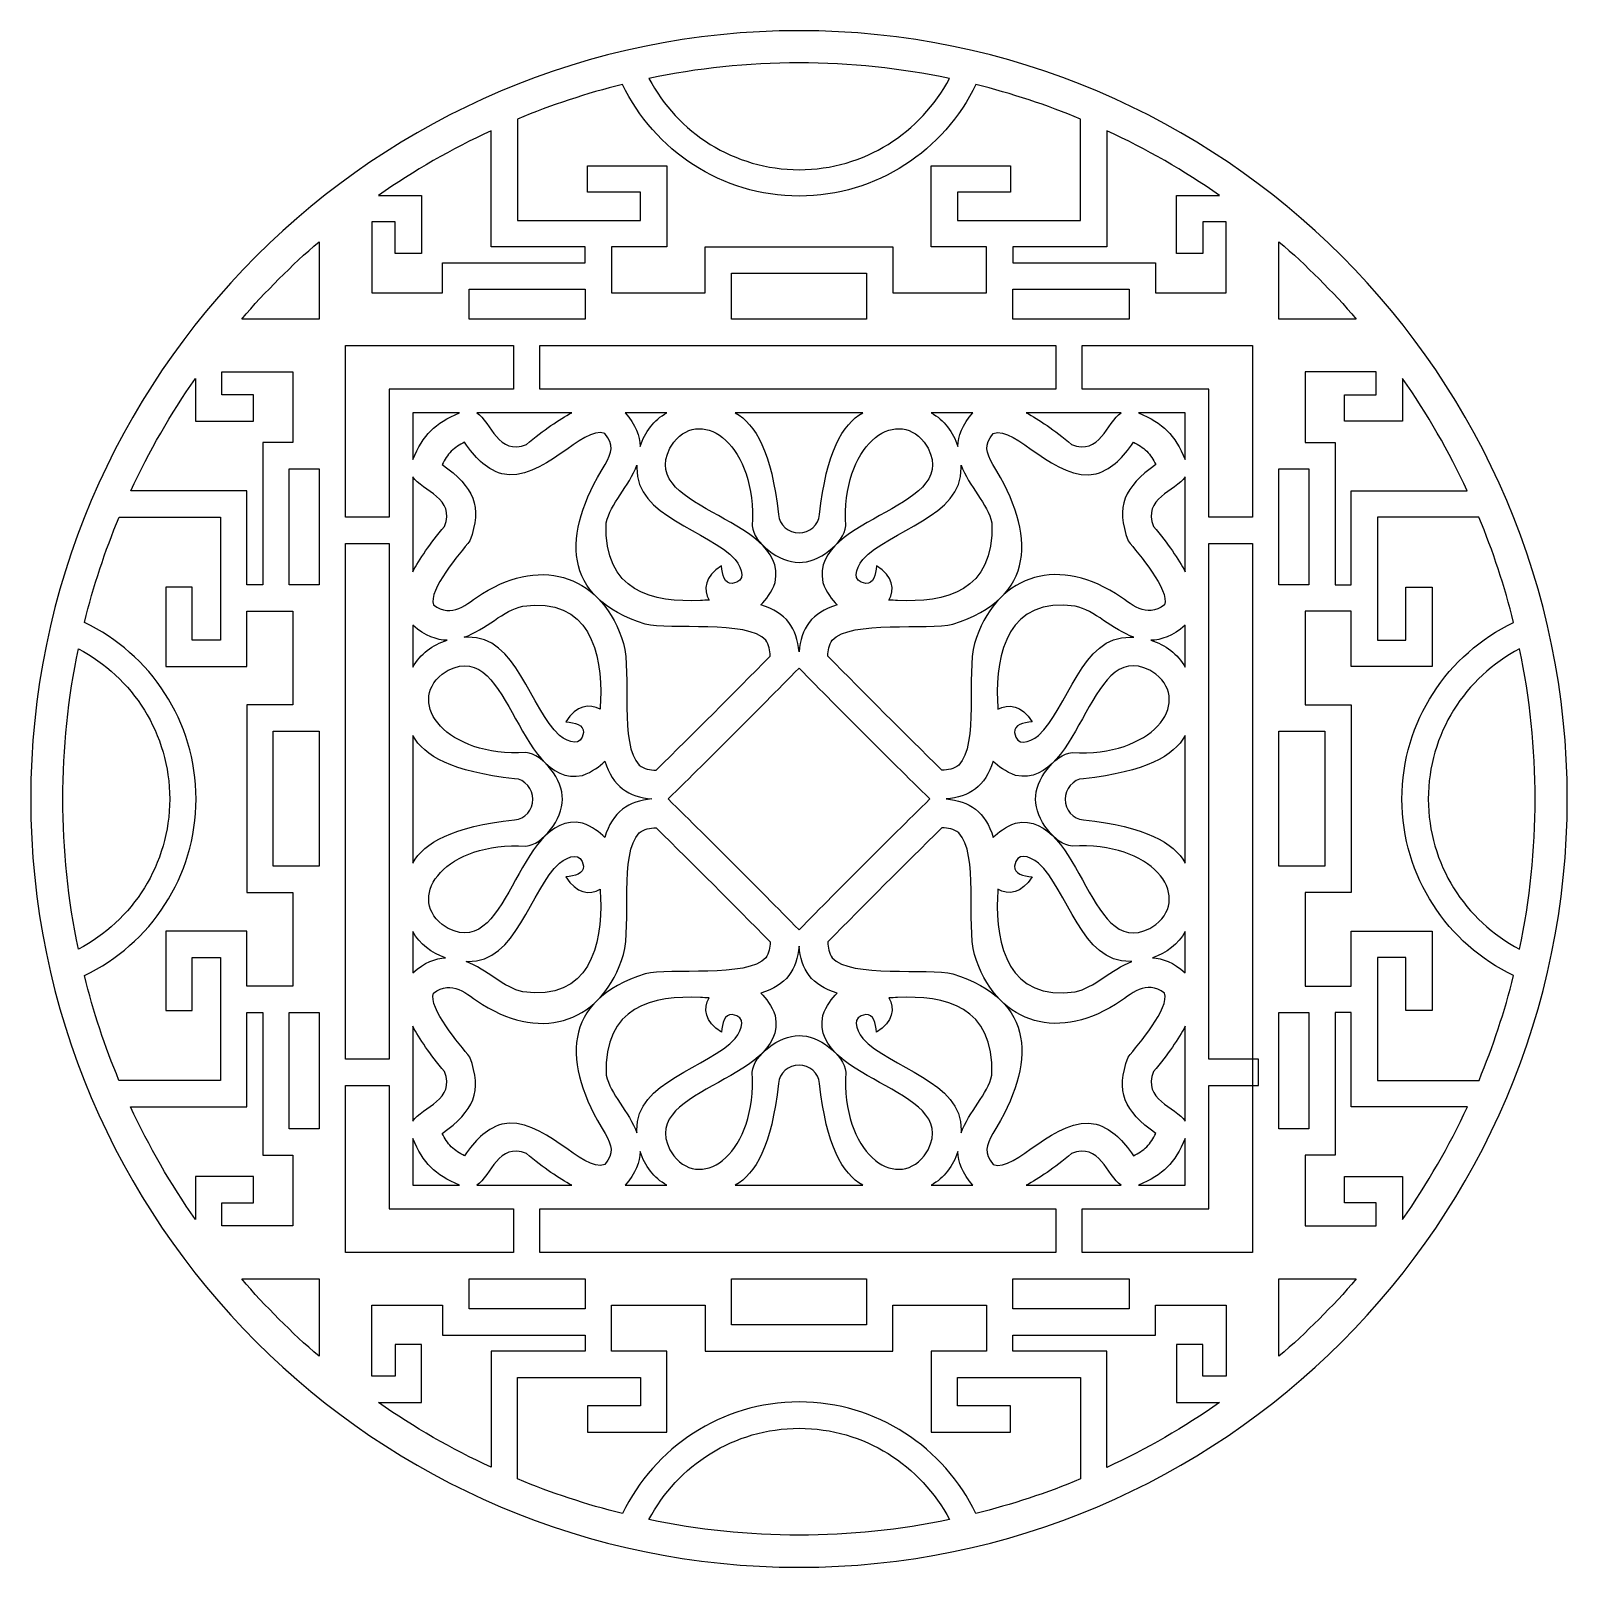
# Model space of a CAD drawing. Header units: centimetres. Extents: x -22.61 to -18.56, y -0.16 to 3.89.
import ezdxf

# ---------------------------------------------------------------- set-up
doc = ezdxf.new("R2010")
doc.units = ezdxf.units.CM
doc.header["$MEASUREMENT"] = 0
doc.layers.add('layer 1', color=7, linetype='Continuous')

msp = doc.modelspace()

# ---------------------------------------------------------------- linework, layer by layer
at = {"layer": 'layer 1', "color": 250}
for points, knots in [([(-20.58777, 3.89109), (-19.47296, 3.89109), (-18.56372, 2.98185), (-18.56372, 1.86703), (-18.56372, 1.86703), (-18.56372, 0.75222), (-19.47296, -0.15702), (-20.58777, -0.15702), (-20.58777, -0.15702), (-21.70258, -0.15702), (-22.61183, 0.75222), (-22.61183, 1.86703), (-22.61183, 1.86703), (-22.61183, 2.98185), (-21.70258, 3.89109), (-20.58777, 3.89109)], [0, 0, 0, 0, 0.2, 0.2, 0.2, 0.2, 0.4, 0.4, 0.4, 0.4, 0.6, 0.6, 0.6, 0.6, 1, 1, 1, 1]), ([(-20.58777, 3.80627), (-20.45202, 3.80627), (-20.31946, 3.79216), (-20.19147, 3.76537), (-20.19147, 3.76537), (-20.2661, 3.62275), (-20.41558, 3.52504), (-20.58718, 3.52504), (-20.58718, 3.52504), (-20.75887, 3.52504), (-20.9084, 3.62286), (-20.98299, 3.76561), (-20.98299, 3.76561), (-20.85533, 3.79225), (-20.72314, 3.80627), (-20.58777, 3.80627)], [0, 0, 0, 0, 0.2, 0.2, 0.2, 0.2, 0.4, 0.4, 0.4, 0.4, 0.6, 0.6, 0.6, 0.6, 1, 1, 1, 1]), ([(-20.12192, 3.74941), (-20.02703, 3.72586), (-19.93485, 3.69531), (-19.84599, 3.65832), (-19.84599, 3.65832), (-19.84599, 3.65832), (-19.84599, 3.39155), (-19.84599, 3.39155), (-19.84599, 3.39155), (-19.84599, 3.39155), (-20.16984, 3.39155), (-20.16984, 3.39155), (-20.16984, 3.39155), (-20.16984, 3.39155), (-20.16984, 3.46612), (-20.16984, 3.46612), (-20.16984, 3.46612), (-20.16984, 3.46612), (-20.03035, 3.46612), (-20.03035, 3.46612), (-20.03035, 3.46612), (-20.03035, 3.46612), (-20.03035, 3.53552), (-20.03035, 3.53552), (-20.03035, 3.53552), (-20.03035, 3.53552), (-20.23923, 3.53552), (-20.23923, 3.53552), (-20.23923, 3.53552), (-20.23923, 3.53552), (-20.23923, 3.32215), (-20.23923, 3.32215), (-20.23923, 3.32215), (-20.23923, 3.32215), (-20.09383, 3.32215), (-20.09383, 3.32215), (-20.09383, 3.32215), (-20.09383, 3.32215), (-20.09383, 3.20098), (-20.09383, 3.20098), (-20.09383, 3.20098), (-20.09383, 3.20098), (-20.34057, 3.20098), (-20.34057, 3.20098), (-20.34057, 3.20098), (-20.34057, 3.20098), (-20.34057, 3.32215), (-20.34057, 3.32215), (-20.34057, 3.32215), (-20.34057, 3.32215), (-20.83497, 3.32215), (-20.83497, 3.32215), (-20.83497, 3.32215), (-20.83497, 3.32215), (-20.83497, 3.20098), (-20.83497, 3.20098), (-20.83497, 3.20098), (-20.83497, 3.20098), (-21.08171, 3.20098), (-21.08171, 3.20098), (-21.08171, 3.20098), (-21.08171, 3.20098), (-21.08171, 3.32215), (-21.08171, 3.32215), (-21.08171, 3.32215), (-21.08171, 3.32215), (-20.93631, 3.32215), (-20.93631, 3.32215), (-20.93631, 3.32215), (-20.93631, 3.32215), (-20.93631, 3.53552), (-20.93631, 3.53552), (-20.93631, 3.53552), (-20.93631, 3.53552), (-21.1452, 3.53552), (-21.1452, 3.53552), (-21.1452, 3.53552), (-21.1452, 3.53552), (-21.1452, 3.46612), (-21.1452, 3.46612), (-21.1452, 3.46612), (-21.1452, 3.46612), (-21.00571, 3.46612), (-21.00571, 3.46612), (-21.00571, 3.46612), (-21.00571, 3.46612), (-21.00571, 3.39155), (-21.00571, 3.39155), (-21.00571, 3.39155), (-21.00571, 3.39155), (-21.32956, 3.39155), (-21.32956, 3.39155), (-21.32956, 3.39155), (-21.32956, 3.39155), (-21.32956, 3.65831), (-21.32956, 3.65831), (-21.32956, 3.65831), (-21.24036, 3.69545), (-21.14783, 3.72608), (-21.05257, 3.74967), (-21.05257, 3.74967), (-20.96943, 3.57605), (-20.79193, 3.45564), (-20.58718, 3.45564), (-20.58718, 3.45564), (-20.38253, 3.45564), (-20.20512, 3.57594), (-20.12192, 3.74941)], [0, 0, 0, 0, 0.0357143, 0.0357143, 0.0357143, 0.0357143, 0.0714286, 0.0714286, 0.0714286, 0.0714286, 0.1071429, 0.1071429, 0.1071429, 0.1071429, 0.1428571, 0.1428571, 0.1428571, 0.1428571, 0.1785714, 0.1785714, 0.1785714, 0.1785714, 0.2142857, 0.2142857, 0.2142857, 0.2142857, 0.25, 0.25, 0.25, 0.25, 0.2857143, 0.2857143, 0.2857143, 0.2857143, 0.3214286, 0.3214286, 0.3214286, 0.3214286, 0.3571429, 0.3571429, 0.3571429, 0.3571429, 0.3928571, 0.3928571, 0.3928571, 0.3928571, 0.4285714, 0.4285714, 0.4285714, 0.4285714, 0.4642857, 0.4642857, 0.4642857, 0.4642857, 0.5, 0.5, 0.5, 0.5, 0.5357143, 0.5357143, 0.5357143, 0.5357143, 0.5714286, 0.5714286, 0.5714286, 0.5714286, 0.6071429, 0.6071429, 0.6071429, 0.6071429, 0.6428571, 0.6428571, 0.6428571, 0.6428571, 0.6785714, 0.6785714, 0.6785714, 0.6785714, 0.7142857, 0.7142857, 0.7142857, 0.7142857, 0.75, 0.75, 0.75, 0.75, 0.7857143, 0.7857143, 0.7857143, 0.7857143, 0.8214286, 0.8214286, 0.8214286, 0.8214286, 0.8571429, 0.8571429, 0.8571429, 0.8571429, 0.8928571, 0.8928571, 0.8928571, 0.8928571, 0.9285714, 0.9285714, 0.9285714, 0.9285714, 1, 1, 1, 1]), ([(-21.69549, 3.45713), (-21.60225, 3.52232), (-21.50309, 3.57955), (-21.39895, 3.62779), (-21.39895, 3.62779), (-21.39895, 3.62779), (-21.39895, 3.32215), (-21.39895, 3.32215), (-21.39895, 3.32215), (-21.39895, 3.32215), (-21.15111, 3.32215), (-21.15111, 3.32215), (-21.15111, 3.32215), (-21.15111, 3.32215), (-21.15111, 3.2793), (-21.15111, 3.2793), (-21.15111, 3.2793), (-21.15111, 3.2793), (-21.52658, 3.2793), (-21.52658, 3.2793), (-21.52658, 3.2793), (-21.52658, 3.2793), (-21.52658, 3.20098), (-21.52658, 3.20098), (-21.52658, 3.20098), (-21.52658, 3.20098), (-21.71294, 3.20098), (-21.71294, 3.20098), (-21.71294, 3.20098), (-21.71294, 3.20098), (-21.71294, 3.38774), (-21.71294, 3.38774), (-21.71294, 3.38774), (-21.71294, 3.38774), (-21.65209, 3.38774), (-21.65209, 3.38774), (-21.65209, 3.38774), (-21.65209, 3.38774), (-21.65209, 3.30401), (-21.65209, 3.30401), (-21.65209, 3.30401), (-21.65209, 3.30401), (-21.58269, 3.30401), (-21.58269, 3.30401), (-21.58269, 3.30401), (-21.58269, 3.30401), (-21.58269, 3.45713), (-21.58269, 3.45713), (-21.58269, 3.45713), (-21.58269, 3.45713), (-21.69549, 3.45713), (-21.69549, 3.45713)], [0, 0, 0, 0, 0.0714286, 0.0714286, 0.0714286, 0.0714286, 0.1428571, 0.1428571, 0.1428571, 0.1428571, 0.2142857, 0.2142857, 0.2142857, 0.2142857, 0.2857143, 0.2857143, 0.2857143, 0.2857143, 0.3571429, 0.3571429, 0.3571429, 0.3571429, 0.4285714, 0.4285714, 0.4285714, 0.4285714, 0.5, 0.5, 0.5, 0.5, 0.5714286, 0.5714286, 0.5714286, 0.5714286, 0.6428571, 0.6428571, 0.6428571, 0.6428571, 0.7142857, 0.7142857, 0.7142857, 0.7142857, 0.7857143, 0.7857143, 0.7857143, 0.7857143, 0.8571429, 0.8571429, 0.8571429, 0.8571429, 1, 1, 1, 1]), ([(-19.77659, 3.62779), (-19.67246, 3.57955), (-19.57329, 3.52231), (-19.48005, 3.45713), (-19.48005, 3.45713), (-19.48005, 3.45713), (-19.59285, 3.45713), (-19.59285, 3.45713), (-19.59285, 3.45713), (-19.59285, 3.45713), (-19.59285, 3.30401), (-19.59285, 3.30401), (-19.59285, 3.30401), (-19.59285, 3.30401), (-19.52345, 3.30401), (-19.52345, 3.30401), (-19.52345, 3.30401), (-19.52345, 3.30401), (-19.52345, 3.38774), (-19.52345, 3.38774), (-19.52345, 3.38774), (-19.52345, 3.38774), (-19.46261, 3.38774), (-19.46261, 3.38774), (-19.46261, 3.38774), (-19.46261, 3.38774), (-19.46261, 3.20098), (-19.46261, 3.20098), (-19.46261, 3.20098), (-19.46261, 3.20098), (-19.64897, 3.20098), (-19.64897, 3.20098), (-19.64897, 3.20098), (-19.64897, 3.20098), (-19.64897, 3.2793), (-19.64897, 3.2793), (-19.64897, 3.2793), (-19.64897, 3.2793), (-20.02443, 3.2793), (-20.02443, 3.2793), (-20.02443, 3.2793), (-20.02443, 3.2793), (-20.02443, 3.32215), (-20.02443, 3.32215), (-20.02443, 3.32215), (-20.02443, 3.32215), (-19.77659, 3.32215), (-19.77659, 3.32215), (-19.77659, 3.32215), (-19.77659, 3.32215), (-19.77659, 3.62779), (-19.77659, 3.62779)], [0, 0, 0, 0, 0.0714286, 0.0714286, 0.0714286, 0.0714286, 0.1428571, 0.1428571, 0.1428571, 0.1428571, 0.2142857, 0.2142857, 0.2142857, 0.2142857, 0.2857143, 0.2857143, 0.2857143, 0.2857143, 0.3571429, 0.3571429, 0.3571429, 0.3571429, 0.4285714, 0.4285714, 0.4285714, 0.4285714, 0.5, 0.5, 0.5, 0.5, 0.5714286, 0.5714286, 0.5714286, 0.5714286, 0.6428571, 0.6428571, 0.6428571, 0.6428571, 0.7142857, 0.7142857, 0.7142857, 0.7142857, 0.7857143, 0.7857143, 0.7857143, 0.7857143, 0.8571429, 0.8571429, 0.8571429, 0.8571429, 1, 1, 1, 1]), ([(-22.05599, 3.13159), (-22.05599, 3.13159), (-21.85232, 3.13159), (-21.85232, 3.13159), (-21.85232, 3.13159), (-21.85232, 3.13159), (-21.85232, 3.33528), (-21.85232, 3.33528), (-21.85232, 3.33528), (-21.92511, 3.27248), (-21.9932, 3.20438), (-22.05599, 3.13159)], [0, 0, 0, 0, 0.25, 0.25, 0.25, 0.25, 0.5, 0.5, 0.5, 0.5, 1, 1, 1, 1]), ([(-19.32322, 3.33528), (-19.32322, 3.33528), (-19.32322, 3.13159), (-19.32322, 3.13159), (-19.32322, 3.13159), (-19.32322, 3.13159), (-19.11955, 3.13159), (-19.11955, 3.13159), (-19.11955, 3.13159), (-19.18234, 3.20438), (-19.25043, 3.27248), (-19.32322, 3.33528)], [0, 0, 0, 0, 0.25, 0.25, 0.25, 0.25, 0.5, 0.5, 0.5, 0.5, 1, 1, 1, 1]), ([(-20.76558, 3.13159), (-20.76558, 3.13159), (-20.40997, 3.13159), (-20.40997, 3.13159), (-20.40997, 3.13159), (-20.40997, 3.13159), (-20.40997, 3.25275), (-20.40997, 3.25275), (-20.40997, 3.25275), (-20.40997, 3.25275), (-20.76558, 3.25275), (-20.76558, 3.25275), (-20.76558, 3.25275), (-20.76558, 3.25275), (-20.76558, 3.13159), (-20.76558, 3.13159)], [0, 0, 0, 0, 0.2, 0.2, 0.2, 0.2, 0.4, 0.4, 0.4, 0.4, 0.6, 0.6, 0.6, 0.6, 1, 1, 1, 1]), ([(-21.45718, 3.13159), (-21.45718, 3.13159), (-21.15111, 3.13159), (-21.15111, 3.13159), (-21.15111, 3.13159), (-21.15111, 3.13159), (-21.15111, 3.2099), (-21.15111, 3.2099), (-21.15111, 3.2099), (-21.15111, 3.2099), (-21.45718, 3.2099), (-21.45718, 3.2099), (-21.45718, 3.2099), (-21.45718, 3.2099), (-21.45718, 3.13159), (-21.45718, 3.13159)], [0, 0, 0, 0, 0.2, 0.2, 0.2, 0.2, 0.4, 0.4, 0.4, 0.4, 0.6, 0.6, 0.6, 0.6, 1, 1, 1, 1]), ([(-20.02443, 3.13159), (-20.02443, 3.13159), (-19.71836, 3.13159), (-19.71836, 3.13159), (-19.71836, 3.13159), (-19.71836, 3.13159), (-19.71836, 3.2099), (-19.71836, 3.2099), (-19.71836, 3.2099), (-19.71836, 3.2099), (-20.02443, 3.2099), (-20.02443, 3.2099), (-20.02443, 3.2099), (-20.02443, 3.2099), (-20.02443, 3.13159), (-20.02443, 3.13159)], [0, 0, 0, 0, 0.2, 0.2, 0.2, 0.2, 0.4, 0.4, 0.4, 0.4, 0.6, 0.6, 0.6, 0.6, 1, 1, 1, 1]), ([(-21.66727, 2.94653), (-21.66727, 2.94653), (-21.33962, 2.94653), (-21.33962, 2.94653), (-21.33962, 2.94653), (-21.33962, 2.94653), (-21.33962, 3.06219), (-21.33962, 3.06219), (-21.33962, 3.06219), (-21.33962, 3.06219), (-21.78293, 3.06219), (-21.78293, 3.06219), (-21.78293, 3.06219), (-21.78293, 3.06219), (-21.78293, 2.60997), (-21.78293, 2.60997), (-21.78293, 2.60997), (-21.78293, 2.60997), (-21.66727, 2.60997), (-21.66727, 2.60997), (-21.66727, 2.60997), (-21.66727, 2.60997), (-21.66727, 2.94653), (-21.66727, 2.94653)], [0, 0, 0, 0, 0.1428571, 0.1428571, 0.1428571, 0.1428571, 0.2857143, 0.2857143, 0.2857143, 0.2857143, 0.4285714, 0.4285714, 0.4285714, 0.4285714, 0.5714286, 0.5714286, 0.5714286, 0.5714286, 0.7142857, 0.7142857, 0.7142857, 0.7142857, 1, 1, 1, 1]), ([(-21.27022, 3.06219), (-21.27022, 3.06219), (-21.27022, 2.94653), (-21.27022, 2.94653), (-21.27022, 2.94653), (-21.27022, 2.94653), (-19.91136, 2.94653), (-19.91136, 2.94653), (-19.91136, 2.94653), (-19.91136, 2.94653), (-19.91136, 3.06219), (-19.91136, 3.06219), (-19.91136, 3.06219), (-19.91136, 3.06219), (-21.27022, 3.06219), (-21.27022, 3.06219)], [0, 0, 0, 0, 0.2, 0.2, 0.2, 0.2, 0.4, 0.4, 0.4, 0.4, 0.6, 0.6, 0.6, 0.6, 1, 1, 1, 1]), ([(-19.84197, 3.06219), (-19.84197, 3.06219), (-19.84197, 2.94653), (-19.84197, 2.94653), (-19.84197, 2.94653), (-19.84197, 2.94653), (-19.50828, 2.94653), (-19.50828, 2.94653), (-19.50828, 2.94653), (-19.50828, 2.94653), (-19.50828, 2.60997), (-19.50828, 2.60997), (-19.50828, 2.60997), (-19.50828, 2.60997), (-19.39261, 2.60997), (-19.39261, 2.60997), (-19.39261, 2.60997), (-19.39261, 2.60997), (-19.39261, 3.06219), (-19.39261, 3.06219), (-19.39261, 3.06219), (-19.39261, 3.06219), (-19.84197, 3.06219), (-19.84197, 3.06219)], [0, 0, 0, 0, 0.1428571, 0.1428571, 0.1428571, 0.1428571, 0.2857143, 0.2857143, 0.2857143, 0.2857143, 0.4285714, 0.4285714, 0.4285714, 0.4285714, 0.5714286, 0.5714286, 0.5714286, 0.5714286, 0.7142857, 0.7142857, 0.7142857, 0.7142857, 1, 1, 1, 1]), ([(-22.3484, 2.67881), (-22.3484, 2.67881), (-22.04289, 2.67881), (-22.04289, 2.67881), (-22.04289, 2.67881), (-22.04289, 2.67881), (-22.04289, 2.43097), (-22.04289, 2.43097), (-22.04289, 2.43097), (-22.04289, 2.43097), (-22.00004, 2.43097), (-22.00004, 2.43097), (-22.00004, 2.43097), (-22.00004, 2.43097), (-22.00004, 2.80644), (-22.00004, 2.80644), (-22.00004, 2.80644), (-22.00004, 2.80644), (-21.92172, 2.80644), (-21.92172, 2.80644), (-21.92172, 2.80644), (-21.92172, 2.80644), (-21.92172, 2.9928), (-21.92172, 2.9928), (-21.92172, 2.9928), (-21.92172, 2.9928), (-22.10847, 2.9928), (-22.10847, 2.9928), (-22.10847, 2.9928), (-22.10847, 2.9928), (-22.10847, 2.93195), (-22.10847, 2.93195), (-22.10847, 2.93195), (-22.10847, 2.93195), (-22.02475, 2.93195), (-22.02475, 2.93195), (-22.02475, 2.93195), (-22.02475, 2.93195), (-22.02475, 2.86255), (-22.02475, 2.86255), (-22.02475, 2.86255), (-22.02475, 2.86255), (-22.17787, 2.86255), (-22.17787, 2.86255), (-22.17787, 2.86255), (-22.17787, 2.86255), (-22.17787, 2.97491), (-22.17787, 2.97491), (-22.17787, 2.97491), (-22.24299, 2.88181), (-22.30019, 2.78279), (-22.3484, 2.67881)], [0, 0, 0, 0, 0.0714286, 0.0714286, 0.0714286, 0.0714286, 0.1428571, 0.1428571, 0.1428571, 0.1428571, 0.2142857, 0.2142857, 0.2142857, 0.2142857, 0.2857143, 0.2857143, 0.2857143, 0.2857143, 0.3571429, 0.3571429, 0.3571429, 0.3571429, 0.4285714, 0.4285714, 0.4285714, 0.4285714, 0.5, 0.5, 0.5, 0.5, 0.5714286, 0.5714286, 0.5714286, 0.5714286, 0.6428571, 0.6428571, 0.6428571, 0.6428571, 0.7142857, 0.7142857, 0.7142857, 0.7142857, 0.7857143, 0.7857143, 0.7857143, 0.7857143, 0.8571429, 0.8571429, 0.8571429, 0.8571429, 1, 1, 1, 1]), ([(-18.82715, 2.67881), (-18.82715, 2.67881), (-19.13265, 2.67881), (-19.13265, 2.67881), (-19.13265, 2.67881), (-19.13265, 2.67881), (-19.13265, 2.43097), (-19.13265, 2.43097), (-19.13265, 2.43097), (-19.13265, 2.43097), (-19.17551, 2.43097), (-19.17551, 2.43097), (-19.17551, 2.43097), (-19.17551, 2.43097), (-19.17551, 2.80644), (-19.17551, 2.80644), (-19.17551, 2.80644), (-19.17551, 2.80644), (-19.25382, 2.80644), (-19.25382, 2.80644), (-19.25382, 2.80644), (-19.25382, 2.80644), (-19.25382, 2.9928), (-19.25382, 2.9928), (-19.25382, 2.9928), (-19.25382, 2.9928), (-19.06707, 2.9928), (-19.06707, 2.9928), (-19.06707, 2.9928), (-19.06707, 2.9928), (-19.06707, 2.93195), (-19.06707, 2.93195), (-19.06707, 2.93195), (-19.06707, 2.93195), (-19.1508, 2.93195), (-19.1508, 2.93195), (-19.1508, 2.93195), (-19.1508, 2.93195), (-19.1508, 2.86255), (-19.1508, 2.86255), (-19.1508, 2.86255), (-19.1508, 2.86255), (-18.99767, 2.86255), (-18.99767, 2.86255), (-18.99767, 2.86255), (-18.99767, 2.86255), (-18.99767, 2.97491), (-18.99767, 2.97491), (-18.99767, 2.97491), (-18.93256, 2.88181), (-18.87535, 2.78279), (-18.82715, 2.67881)], [0, 0, 0, 0, 0.0714286, 0.0714286, 0.0714286, 0.0714286, 0.1428571, 0.1428571, 0.1428571, 0.1428571, 0.2142857, 0.2142857, 0.2142857, 0.2142857, 0.2857143, 0.2857143, 0.2857143, 0.2857143, 0.3571429, 0.3571429, 0.3571429, 0.3571429, 0.4285714, 0.4285714, 0.4285714, 0.4285714, 0.5, 0.5, 0.5, 0.5, 0.5714286, 0.5714286, 0.5714286, 0.5714286, 0.6428571, 0.6428571, 0.6428571, 0.6428571, 0.7142857, 0.7142857, 0.7142857, 0.7142857, 0.7857143, 0.7857143, 0.7857143, 0.7857143, 0.8571429, 0.8571429, 0.8571429, 0.8571429, 1, 1, 1, 1]), ([(-21.48193, 2.88484), (-21.54775, 2.85646), (-21.57719, 2.82701), (-21.60558, 2.76119), (-21.60558, 2.76119), (-21.60558, 2.76119), (-21.60558, 2.88484), (-21.60558, 2.88484), (-21.60558, 2.88484), (-21.60558, 2.88484), (-21.48193, 2.88484), (-21.48193, 2.88484)], [0, 0, 0, 0, 0.25, 0.25, 0.25, 0.25, 0.5, 0.5, 0.5, 0.5, 1, 1, 1, 1]), ([(-21.18625, 2.88484), (-21.22013, 2.86714), (-21.25913, 2.83929), (-21.30611, 2.80137), (-21.30611, 2.80137), (-21.37963, 2.77033), (-21.39852, 2.85901), (-21.43691, 2.88484), (-21.43691, 2.88484), (-21.43691, 2.88484), (-21.18625, 2.88484), (-21.18625, 2.88484)], [0, 0, 0, 0, 0.25, 0.25, 0.25, 0.25, 0.5, 0.5, 0.5, 0.5, 1, 1, 1, 1]), ([(-20.93584, 2.88484), (-20.97009, 2.86513), (-20.99397, 2.83398), (-21.00599, 2.79599), (-21.00599, 2.79599), (-21.0069, 2.82321), (-21.01787, 2.85256), (-21.04538, 2.88484), (-21.04538, 2.88484), (-21.04538, 2.88484), (-20.93584, 2.88484), (-20.93584, 2.88484)], [0, 0, 0, 0, 0.25, 0.25, 0.25, 0.25, 0.5, 0.5, 0.5, 0.5, 1, 1, 1, 1]), ([(-20.48739, 2.37856), (-20.50161, 2.39219), (-20.51463, 2.41143), (-20.52512, 2.43753), (-20.52512, 2.43753), (-20.56086, 2.61584), (-20.13612, 2.62991), (-20.25767, 2.80704), (-20.25767, 2.80704), (-20.33495, 2.90285), (-20.47704, 2.79749), (-20.46438, 2.58637), (-20.46438, 2.58637), (-20.46816, 2.54057), (-20.53792, 2.48863), (-20.58777, 2.49034), (-20.58777, 2.49034), (-20.63964, 2.48965), (-20.70754, 2.54259), (-20.71116, 2.58637), (-20.71116, 2.58637), (-20.6985, 2.79749), (-20.84059, 2.90285), (-20.91788, 2.80704), (-20.91788, 2.80704), (-21.03942, 2.62991), (-20.61469, 2.61584), (-20.65042, 2.43753), (-20.65042, 2.43753), (-20.66091, 2.41143), (-20.67394, 2.3922), (-20.68815, 2.37856), (-20.68815, 2.37856), (-20.62118, 2.35843), (-20.59276, 2.3157), (-20.58777, 2.25515), (-20.58777, 2.25515), (-20.58278, 2.3157), (-20.55437, 2.35843), (-20.48739, 2.37856)], [0, 0, 0, 0, 0.0909091, 0.0909091, 0.0909091, 0.0909091, 0.1818182, 0.1818182, 0.1818182, 0.1818182, 0.2727273, 0.2727273, 0.2727273, 0.2727273, 0.3636364, 0.3636364, 0.3636364, 0.3636364, 0.4545455, 0.4545455, 0.4545455, 0.4545455, 0.5454545, 0.5454545, 0.5454545, 0.5454545, 0.6363636, 0.6363636, 0.6363636, 0.6363636, 0.7272727, 0.7272727, 0.7272727, 0.7272727, 0.8181818, 0.8181818, 0.8181818, 0.8181818, 1, 1, 1, 1]), ([(-20.41979, 2.88484), (-20.47374, 2.85296), (-20.51533, 2.78277), (-20.53377, 2.6164), (-20.53377, 2.6164), (-20.53415, 2.5889), (-20.56128, 2.56786), (-20.58777, 2.56796), (-20.58777, 2.56796), (-20.58777, 2.56796), (-20.58777, 2.56796), (-20.58777, 2.56796), (-20.58777, 2.56796), (-20.61426, 2.56786), (-20.6414, 2.5889), (-20.64178, 2.6164), (-20.64178, 2.6164), (-20.66021, 2.78277), (-20.7018, 2.85296), (-20.75575, 2.88484), (-20.75575, 2.88484), (-20.75575, 2.88484), (-20.41979, 2.88484), (-20.41979, 2.88484)], [0, 0, 0, 0, 0.1428571, 0.1428571, 0.1428571, 0.1428571, 0.2857143, 0.2857143, 0.2857143, 0.2857143, 0.4285714, 0.4285714, 0.4285714, 0.4285714, 0.5714286, 0.5714286, 0.5714286, 0.5714286, 0.7142857, 0.7142857, 0.7142857, 0.7142857, 1, 1, 1, 1]), ([(-20.13017, 2.88484), (-20.15767, 2.85256), (-20.16864, 2.82321), (-20.16955, 2.79598), (-20.16955, 2.79598), (-20.18158, 2.83398), (-20.20545, 2.86513), (-20.2397, 2.88484), (-20.2397, 2.88484), (-20.2397, 2.88484), (-20.13017, 2.88484), (-20.13017, 2.88484)], [0, 0, 0, 0, 0.25, 0.25, 0.25, 0.25, 0.5, 0.5, 0.5, 0.5, 1, 1, 1, 1]), ([(-19.73863, 2.88484), (-19.77703, 2.85901), (-19.79591, 2.77033), (-19.86944, 2.80137), (-19.86944, 2.80137), (-19.91641, 2.83929), (-19.95541, 2.86714), (-19.98929, 2.88484), (-19.98929, 2.88484), (-19.98929, 2.88484), (-19.73863, 2.88484), (-19.73863, 2.88484)], [0, 0, 0, 0, 0.25, 0.25, 0.25, 0.25, 0.5, 0.5, 0.5, 0.5, 1, 1, 1, 1]), ([(-19.56996, 2.76119), (-19.59835, 2.82701), (-19.6278, 2.85646), (-19.69361, 2.88484), (-19.69361, 2.88484), (-19.69361, 2.88484), (-19.56996, 2.88484), (-19.56996, 2.88484), (-19.56996, 2.88484), (-19.56996, 2.88484), (-19.56996, 2.76119), (-19.56996, 2.76119)], [0, 0, 0, 0, 0.25, 0.25, 0.25, 0.25, 0.5, 0.5, 0.5, 0.5, 1, 1, 1, 1]), ([(-20.99288, 2.32749), (-20.92993, 2.31119), (-20.72141, 2.33881), (-20.67539, 2.28561), (-20.67539, 2.28561), (-20.66638, 2.27336), (-20.66445, 2.25847), (-20.66354, 2.24365), (-20.66354, 2.24365), (-20.76309, 2.14262), (-20.86336, 2.04235), (-20.96439, 1.94281), (-20.96439, 1.94281), (-20.98018, 1.94377), (-20.99619, 1.94587), (-21.00854, 1.95655), (-21.00854, 1.95655), (-21.06235, 2.01112), (-21.02866, 2.19648), (-21.05005, 2.2768), (-21.05005, 2.2768), (-21.10479, 2.45263), (-21.25938, 2.50917), (-21.42155, 2.4085), (-21.42155, 2.4085), (-21.46437, 2.38054), (-21.50161, 2.34165), (-21.551, 2.37869), (-21.551, 2.37869), (-21.5651, 2.41722), (-21.48126, 2.51427), (-21.45481, 2.54729), (-21.45481, 2.54729), (-21.42131, 2.63776), (-21.4441, 2.68858), (-21.52753, 2.74813), (-21.52753, 2.74813), (-21.52123, 2.76092), (-21.51374, 2.77281), (-21.50381, 2.78308), (-21.50381, 2.78308), (-21.49354, 2.793), (-21.48165, 2.80049), (-21.46887, 2.8068), (-21.46887, 2.8068), (-21.43998, 2.76632), (-21.4178, 2.74014), (-21.37105, 2.72348), (-21.37105, 2.72348), (-21.26302, 2.69922), (-21.1586, 2.8521), (-21.09943, 2.83026), (-21.09943, 2.83026), (-21.07553, 2.7984), (-21.0798, 2.78157), (-21.09868, 2.74827), (-21.09868, 2.74827), (-21.21363, 2.5629), (-21.21376, 2.39826), (-20.99288, 2.32749)], [0, 0, 0, 0, 0.0625, 0.0625, 0.0625, 0.0625, 0.125, 0.125, 0.125, 0.125, 0.1875, 0.1875, 0.1875, 0.1875, 0.25, 0.25, 0.25, 0.25, 0.3125, 0.3125, 0.3125, 0.3125, 0.375, 0.375, 0.375, 0.375, 0.4375, 0.4375, 0.4375, 0.4375, 0.5, 0.5, 0.5, 0.5, 0.5625, 0.5625, 0.5625, 0.5625, 0.625, 0.625, 0.625, 0.625, 0.6875, 0.6875, 0.6875, 0.6875, 0.75, 0.75, 0.75, 0.75, 0.8125, 0.8125, 0.8125, 0.8125, 0.875, 0.875, 0.875, 0.875, 1, 1, 1, 1]), ([(-20.18266, 2.32749), (-20.24561, 2.31119), (-20.45413, 2.33881), (-20.50015, 2.28561), (-20.50015, 2.28561), (-20.50916, 2.27336), (-20.51109, 2.25847), (-20.512, 2.24365), (-20.512, 2.24365), (-20.41246, 2.14262), (-20.31218, 2.04235), (-20.21116, 1.94281), (-20.21116, 1.94281), (-20.19537, 1.94377), (-20.17935, 1.94587), (-20.167, 1.95655), (-20.167, 1.95655), (-20.11319, 2.01112), (-20.14688, 2.19648), (-20.1255, 2.2768), (-20.1255, 2.2768), (-20.07075, 2.45263), (-19.91616, 2.50917), (-19.75399, 2.4085), (-19.75399, 2.4085), (-19.71117, 2.38054), (-19.67394, 2.34165), (-19.62454, 2.37869), (-19.62454, 2.37869), (-19.61045, 2.41722), (-19.69429, 2.51427), (-19.72073, 2.54729), (-19.72073, 2.54729), (-19.75423, 2.63776), (-19.73144, 2.68858), (-19.64801, 2.74813), (-19.64801, 2.74813), (-19.65432, 2.76092), (-19.66181, 2.77281), (-19.67173, 2.78308), (-19.67173, 2.78308), (-19.682, 2.793), (-19.69389, 2.80049), (-19.70667, 2.8068), (-19.70667, 2.8068), (-19.73557, 2.76632), (-19.75774, 2.74014), (-19.80449, 2.72348), (-19.80449, 2.72348), (-19.91252, 2.69922), (-20.01694, 2.8521), (-20.07611, 2.83026), (-20.07611, 2.83026), (-20.10001, 2.7984), (-20.09574, 2.78157), (-20.07686, 2.74827), (-20.07686, 2.74827), (-19.96192, 2.5629), (-19.96178, 2.39826), (-20.18266, 2.32749)], [0, 0, 0, 0, 0.0625, 0.0625, 0.0625, 0.0625, 0.125, 0.125, 0.125, 0.125, 0.1875, 0.1875, 0.1875, 0.1875, 0.25, 0.25, 0.25, 0.25, 0.3125, 0.3125, 0.3125, 0.3125, 0.375, 0.375, 0.375, 0.375, 0.4375, 0.4375, 0.4375, 0.4375, 0.5, 0.5, 0.5, 0.5, 0.5625, 0.5625, 0.5625, 0.5625, 0.625, 0.625, 0.625, 0.625, 0.6875, 0.6875, 0.6875, 0.6875, 0.75, 0.75, 0.75, 0.75, 0.8125, 0.8125, 0.8125, 0.8125, 0.875, 0.875, 0.875, 0.875, 1, 1, 1, 1]), ([(-21.85232, 2.43097), (-21.85232, 2.43097), (-21.85232, 2.73704), (-21.85232, 2.73704), (-21.85232, 2.73704), (-21.85232, 2.73704), (-21.93064, 2.73704), (-21.93064, 2.73704), (-21.93064, 2.73704), (-21.93064, 2.73704), (-21.93064, 2.43097), (-21.93064, 2.43097), (-21.93064, 2.43097), (-21.93064, 2.43097), (-21.85232, 2.43097), (-21.85232, 2.43097)], [0, 0, 0, 0, 0.2, 0.2, 0.2, 0.2, 0.4, 0.4, 0.4, 0.4, 0.6, 0.6, 0.6, 0.6, 1, 1, 1, 1]), ([(-21.60558, 2.71618), (-21.57975, 2.67778), (-21.49107, 2.65889), (-21.52211, 2.58537), (-21.52211, 2.58537), (-21.56003, 2.5384), (-21.58788, 2.49939), (-21.60558, 2.46551), (-21.60558, 2.46551), (-21.60558, 2.46551), (-21.60558, 2.71618), (-21.60558, 2.71618)], [0, 0, 0, 0, 0.25, 0.25, 0.25, 0.25, 0.5, 0.5, 0.5, 0.5, 1, 1, 1, 1]), ([(-20.82487, 2.391), (-20.8407, 2.41823), (-20.83614, 2.45415), (-20.79179, 2.48127), (-20.79179, 2.48127), (-20.78995, 2.45761), (-20.78403, 2.4341), (-20.76367, 2.43456), (-20.76367, 2.43456), (-20.72586, 2.44037), (-20.73607, 2.4718), (-20.75617, 2.49795), (-20.75617, 2.49795), (-20.82444, 2.57495), (-21.0198, 2.61123), (-21.01495, 2.73984), (-21.01495, 2.73984), (-21.0149, 2.74219), (-21.0148, 2.74451), (-21.01468, 2.74683), (-21.01468, 2.74683), (-21.03532, 2.69134), (-21.08597, 2.64379), (-21.09543, 2.59502), (-21.09543, 2.59502), (-21.10397, 2.41175), (-20.97094, 2.38466), (-20.84758, 2.38978), (-20.84758, 2.38978), (-20.8398, 2.3903), (-20.83224, 2.3907), (-20.82487, 2.391)], [0, 0, 0, 0, 0.1111111, 0.1111111, 0.1111111, 0.1111111, 0.2222222, 0.2222222, 0.2222222, 0.2222222, 0.3333333, 0.3333333, 0.3333333, 0.3333333, 0.4444444, 0.4444444, 0.4444444, 0.4444444, 0.5555556, 0.5555556, 0.5555556, 0.5555556, 0.6666667, 0.6666667, 0.6666667, 0.6666667, 0.7777778, 0.7777778, 0.7777778, 0.7777778, 1, 1, 1, 1]), ([(-20.38375, 2.48127), (-20.33941, 2.45415), (-20.33484, 2.41824), (-20.35068, 2.391), (-20.35068, 2.391), (-20.34331, 2.3907), (-20.33575, 2.3903), (-20.32796, 2.38978), (-20.32796, 2.38978), (-20.2046, 2.38466), (-20.07157, 2.41175), (-20.08011, 2.59502), (-20.08011, 2.59502), (-20.08957, 2.64379), (-20.14023, 2.69134), (-20.16086, 2.74683), (-20.16086, 2.74683), (-20.16074, 2.74451), (-20.16064, 2.74219), (-20.1606, 2.73984), (-20.1606, 2.73984), (-20.15574, 2.61123), (-20.3511, 2.57495), (-20.41938, 2.49795), (-20.41938, 2.49795), (-20.43947, 2.4718), (-20.44969, 2.44037), (-20.41188, 2.43456), (-20.41188, 2.43456), (-20.39151, 2.4341), (-20.38559, 2.45761), (-20.38375, 2.48127)], [0, 0, 0, 0, 0.1111111, 0.1111111, 0.1111111, 0.1111111, 0.2222222, 0.2222222, 0.2222222, 0.2222222, 0.3333333, 0.3333333, 0.3333333, 0.3333333, 0.4444444, 0.4444444, 0.4444444, 0.4444444, 0.5555556, 0.5555556, 0.5555556, 0.5555556, 0.6666667, 0.6666667, 0.6666667, 0.6666667, 0.7777778, 0.7777778, 0.7777778, 0.7777778, 1, 1, 1, 1]), ([(-19.56996, 2.46551), (-19.58767, 2.49939), (-19.61551, 2.5384), (-19.65344, 2.58537), (-19.65344, 2.58537), (-19.68448, 2.6589), (-19.59579, 2.67778), (-19.56996, 2.71618), (-19.56996, 2.71618), (-19.56996, 2.71618), (-19.56996, 2.46551), (-19.56996, 2.46551)], [0, 0, 0, 0, 0.25, 0.25, 0.25, 0.25, 0.5, 0.5, 0.5, 0.5, 1, 1, 1, 1]), ([(-19.32322, 2.73704), (-19.32322, 2.73704), (-19.32322, 2.43097), (-19.32322, 2.43097), (-19.32322, 2.43097), (-19.32322, 2.43097), (-19.2449, 2.43097), (-19.2449, 2.43097), (-19.2449, 2.43097), (-19.2449, 2.43097), (-19.2449, 2.73704), (-19.2449, 2.73704), (-19.2449, 2.73704), (-19.2449, 2.73704), (-19.32322, 2.73704), (-19.32322, 2.73704)], [0, 0, 0, 0, 0.2, 0.2, 0.2, 0.2, 0.4, 0.4, 0.4, 0.4, 0.6, 0.6, 0.6, 0.6, 1, 1, 1, 1]), ([(-22.47036, 2.33241), (-22.29677, 2.24926), (-22.17638, 2.07177), (-22.17638, 1.86703), (-22.17638, 1.86703), (-22.17638, 1.6623), (-22.29677, 1.48482), (-22.47036, 1.40167), (-22.47036, 1.40167), (-22.44685, 1.30682), (-22.41634, 1.21468), (-22.3794, 1.12584), (-22.3794, 1.12584), (-22.3794, 1.12584), (-22.11228, 1.12584), (-22.11228, 1.12584), (-22.11228, 1.12584), (-22.11228, 1.12584), (-22.11228, 1.44969), (-22.11228, 1.44969), (-22.11228, 1.44969), (-22.11228, 1.44969), (-22.18686, 1.44969), (-22.18686, 1.44969), (-22.18686, 1.44969), (-22.18686, 1.44969), (-22.18686, 1.3102), (-22.18686, 1.3102), (-22.18686, 1.3102), (-22.18686, 1.3102), (-22.25626, 1.3102), (-22.25626, 1.3102), (-22.25626, 1.3102), (-22.25626, 1.3102), (-22.25626, 1.51909), (-22.25626, 1.51909), (-22.25626, 1.51909), (-22.25626, 1.51909), (-22.04289, 1.51909), (-22.04289, 1.51909), (-22.04289, 1.51909), (-22.04289, 1.51909), (-22.04289, 1.37369), (-22.04289, 1.37369), (-22.04289, 1.37369), (-22.04289, 1.37369), (-21.92172, 1.37369), (-21.92172, 1.37369), (-21.92172, 1.37369), (-21.92172, 1.37369), (-21.92172, 1.62043), (-21.92172, 1.62043), (-21.92172, 1.62043), (-21.92172, 1.62043), (-22.04289, 1.62043), (-22.04289, 1.62043), (-22.04289, 1.62043), (-22.04289, 1.62043), (-22.04289, 2.11483), (-22.04289, 2.11483), (-22.04289, 2.11483), (-22.04289, 2.11483), (-21.92172, 2.11483), (-21.92172, 2.11483), (-21.92172, 2.11483), (-21.92172, 2.11483), (-21.92172, 2.36157), (-21.92172, 2.36157), (-21.92172, 2.36157), (-21.92172, 2.36157), (-22.04289, 2.36157), (-22.04289, 2.36157), (-22.04289, 2.36157), (-22.04289, 2.36157), (-22.04289, 2.21617), (-22.04289, 2.21617), (-22.04289, 2.21617), (-22.04289, 2.21617), (-22.25626, 2.21617), (-22.25626, 2.21617), (-22.25626, 2.21617), (-22.25626, 2.21617), (-22.25626, 2.42505), (-22.25626, 2.42505), (-22.25626, 2.42505), (-22.25626, 2.42505), (-22.18686, 2.42505), (-22.18686, 2.42505), (-22.18686, 2.42505), (-22.18686, 2.42505), (-22.18686, 2.28556), (-22.18686, 2.28556), (-22.18686, 2.28556), (-22.18686, 2.28556), (-22.11228, 2.28556), (-22.11228, 2.28556), (-22.11228, 2.28556), (-22.11228, 2.28556), (-22.11228, 2.60941), (-22.11228, 2.60941), (-22.11228, 2.60941), (-22.11228, 2.60941), (-22.3789, 2.60941), (-22.3789, 2.60941), (-22.3789, 2.60941), (-22.41607, 2.52021), (-22.44675, 2.42768), (-22.47036, 2.33241)], [0, 0, 0, 0, 0.0357143, 0.0357143, 0.0357143, 0.0357143, 0.0714286, 0.0714286, 0.0714286, 0.0714286, 0.1071429, 0.1071429, 0.1071429, 0.1071429, 0.1428571, 0.1428571, 0.1428571, 0.1428571, 0.1785714, 0.1785714, 0.1785714, 0.1785714, 0.2142857, 0.2142857, 0.2142857, 0.2142857, 0.25, 0.25, 0.25, 0.25, 0.2857143, 0.2857143, 0.2857143, 0.2857143, 0.3214286, 0.3214286, 0.3214286, 0.3214286, 0.3571429, 0.3571429, 0.3571429, 0.3571429, 0.3928571, 0.3928571, 0.3928571, 0.3928571, 0.4285714, 0.4285714, 0.4285714, 0.4285714, 0.4642857, 0.4642857, 0.4642857, 0.4642857, 0.5, 0.5, 0.5, 0.5, 0.5357143, 0.5357143, 0.5357143, 0.5357143, 0.5714286, 0.5714286, 0.5714286, 0.5714286, 0.6071429, 0.6071429, 0.6071429, 0.6071429, 0.6428571, 0.6428571, 0.6428571, 0.6428571, 0.6785714, 0.6785714, 0.6785714, 0.6785714, 0.7142857, 0.7142857, 0.7142857, 0.7142857, 0.75, 0.75, 0.75, 0.75, 0.7857143, 0.7857143, 0.7857143, 0.7857143, 0.8214286, 0.8214286, 0.8214286, 0.8214286, 0.8571429, 0.8571429, 0.8571429, 0.8571429, 0.8928571, 0.8928571, 0.8928571, 0.8928571, 0.9285714, 0.9285714, 0.9285714, 0.9285714, 1, 1, 1, 1]), ([(-18.70518, 2.33241), (-18.87878, 2.24926), (-18.99917, 2.07177), (-18.99917, 1.86703), (-18.99917, 1.86703), (-18.99917, 1.66233), (-18.87881, 1.48489), (-18.70527, 1.40172), (-18.70527, 1.40172), (-18.72878, 1.30685), (-18.75929, 1.21469), (-18.79625, 1.12584), (-18.79625, 1.12584), (-18.79625, 1.12584), (-19.06326, 1.12584), (-19.06326, 1.12584), (-19.06326, 1.12584), (-19.06326, 1.12584), (-19.06326, 1.44969), (-19.06326, 1.44969), (-19.06326, 1.44969), (-19.06326, 1.44969), (-18.98868, 1.44969), (-18.98868, 1.44969), (-18.98868, 1.44969), (-18.98868, 1.44969), (-18.98868, 1.3102), (-18.98868, 1.3102), (-18.98868, 1.3102), (-18.98868, 1.3102), (-18.91929, 1.3102), (-18.91929, 1.3102), (-18.91929, 1.3102), (-18.91929, 1.3102), (-18.91929, 1.51909), (-18.91929, 1.51909), (-18.91929, 1.51909), (-18.91929, 1.51909), (-19.13265, 1.51909), (-19.13265, 1.51909), (-19.13265, 1.51909), (-19.13265, 1.51909), (-19.13265, 1.37369), (-19.13265, 1.37369), (-19.13265, 1.37369), (-19.13265, 1.37369), (-19.25382, 1.37369), (-19.25382, 1.37369), (-19.25382, 1.37369), (-19.25382, 1.37369), (-19.25382, 1.62043), (-19.25382, 1.62043), (-19.25382, 1.62043), (-19.25382, 1.62043), (-19.13265, 1.62043), (-19.13265, 1.62043), (-19.13265, 1.62043), (-19.13265, 1.62043), (-19.13265, 2.11483), (-19.13265, 2.11483), (-19.13265, 2.11483), (-19.13265, 2.11483), (-19.25382, 2.11483), (-19.25382, 2.11483), (-19.25382, 2.11483), (-19.25382, 2.11483), (-19.25382, 2.36157), (-19.25382, 2.36157), (-19.25382, 2.36157), (-19.25382, 2.36157), (-19.13265, 2.36157), (-19.13265, 2.36157), (-19.13265, 2.36157), (-19.13265, 2.36157), (-19.13265, 2.21617), (-19.13265, 2.21617), (-19.13265, 2.21617), (-19.13265, 2.21617), (-18.91929, 2.21617), (-18.91929, 2.21617), (-18.91929, 2.21617), (-18.91929, 2.21617), (-18.91929, 2.42505), (-18.91929, 2.42505), (-18.91929, 2.42505), (-18.91929, 2.42505), (-18.98868, 2.42505), (-18.98868, 2.42505), (-18.98868, 2.42505), (-18.98868, 2.42505), (-18.98868, 2.28556), (-18.98868, 2.28556), (-18.98868, 2.28556), (-18.98868, 2.28556), (-19.06326, 2.28556), (-19.06326, 2.28556), (-19.06326, 2.28556), (-19.06326, 2.28556), (-19.06326, 2.60941), (-19.06326, 2.60941), (-19.06326, 2.60941), (-19.06326, 2.60941), (-18.79665, 2.60941), (-18.79665, 2.60941), (-18.79665, 2.60941), (-18.75948, 2.52021), (-18.7288, 2.42768), (-18.70518, 2.33241)], [0, 0, 0, 0, 0.0357143, 0.0357143, 0.0357143, 0.0357143, 0.0714286, 0.0714286, 0.0714286, 0.0714286, 0.1071429, 0.1071429, 0.1071429, 0.1071429, 0.1428571, 0.1428571, 0.1428571, 0.1428571, 0.1785714, 0.1785714, 0.1785714, 0.1785714, 0.2142857, 0.2142857, 0.2142857, 0.2142857, 0.25, 0.25, 0.25, 0.25, 0.2857143, 0.2857143, 0.2857143, 0.2857143, 0.3214286, 0.3214286, 0.3214286, 0.3214286, 0.3571429, 0.3571429, 0.3571429, 0.3571429, 0.3928571, 0.3928571, 0.3928571, 0.3928571, 0.4285714, 0.4285714, 0.4285714, 0.4285714, 0.4642857, 0.4642857, 0.4642857, 0.4642857, 0.5, 0.5, 0.5, 0.5, 0.5357143, 0.5357143, 0.5357143, 0.5357143, 0.5714286, 0.5714286, 0.5714286, 0.5714286, 0.6071429, 0.6071429, 0.6071429, 0.6071429, 0.6428571, 0.6428571, 0.6428571, 0.6428571, 0.6785714, 0.6785714, 0.6785714, 0.6785714, 0.7142857, 0.7142857, 0.7142857, 0.7142857, 0.75, 0.75, 0.75, 0.75, 0.7857143, 0.7857143, 0.7857143, 0.7857143, 0.8214286, 0.8214286, 0.8214286, 0.8214286, 0.8571429, 0.8571429, 0.8571429, 0.8571429, 0.8928571, 0.8928571, 0.8928571, 0.8928571, 0.9285714, 0.9285714, 0.9285714, 0.9285714, 1, 1, 1, 1]), ([(-21.78293, 1.18171), (-21.78293, 1.18171), (-21.66727, 1.18171), (-21.66727, 1.18171), (-21.66727, 1.18171), (-21.66727, 1.18171), (-21.66727, 2.54057), (-21.66727, 2.54057), (-21.66727, 2.54057), (-21.66727, 2.54057), (-21.78293, 2.54057), (-21.78293, 2.54057), (-21.78293, 2.54057), (-21.78293, 2.54057), (-21.78293, 1.18171), (-21.78293, 1.18171)], [0, 0, 0, 0, 0.2, 0.2, 0.2, 0.2, 0.4, 0.4, 0.4, 0.4, 0.6, 0.6, 0.6, 0.6, 1, 1, 1, 1]), ([(-19.39261, 2.54057), (-19.39261, 2.54057), (-19.50828, 2.54057), (-19.50828, 2.54057), (-19.50828, 2.54057), (-19.50828, 2.54057), (-19.50828, 1.18171), (-19.50828, 1.18171), (-19.50828, 1.18171), (-19.50828, 1.18171), (-19.37735, 1.18171), (-19.37735, 1.18171), (-19.37735, 1.18171), (-19.37735, 1.18171), (-19.37735, 1.11231), (-19.37735, 1.11231), (-19.37735, 1.11231), (-19.37735, 1.11231), (-19.50828, 1.11231), (-19.50828, 1.11231), (-19.50828, 1.11231), (-19.50828, 1.11231), (-19.50828, 0.78754), (-19.50828, 0.78754), (-19.50828, 0.78754), (-19.50828, 0.78754), (-19.84197, 0.78754), (-19.84197, 0.78754), (-19.84197, 0.78754), (-19.84197, 0.78754), (-19.84197, 0.67188), (-19.84197, 0.67188), (-19.84197, 0.67188), (-19.84197, 0.67188), (-19.39261, 0.67188), (-19.39261, 0.67188), (-19.39261, 0.67188), (-19.39261, 0.67188), (-19.39261, 2.54057), (-19.39261, 2.54057)], [0, 0, 0, 0, 0.0909091, 0.0909091, 0.0909091, 0.0909091, 0.1818182, 0.1818182, 0.1818182, 0.1818182, 0.2727273, 0.2727273, 0.2727273, 0.2727273, 0.3636364, 0.3636364, 0.3636364, 0.3636364, 0.4545455, 0.4545455, 0.4545455, 0.4545455, 0.5454545, 0.5454545, 0.5454545, 0.5454545, 0.6363636, 0.6363636, 0.6363636, 0.6363636, 0.7272727, 0.7272727, 0.7272727, 0.7272727, 0.8181818, 0.8181818, 0.8181818, 0.8181818, 1, 1, 1, 1]), ([(-21.202, 2.07024), (-21.17489, 2.11456), (-21.139, 2.11914), (-21.11177, 2.10333), (-21.11177, 2.10333), (-21.11147, 2.11095), (-21.11105, 2.11878), (-21.11051, 2.12685), (-21.11051, 2.12685), (-21.1054, 2.25021), (-21.1398, 2.40152), (-21.31576, 2.37469), (-21.31576, 2.37469), (-21.36528, 2.36508), (-21.41356, 2.31298), (-21.47017, 2.29299), (-21.47017, 2.29299), (-21.467, 2.2932), (-21.4638, 2.29333), (-21.46058, 2.29339), (-21.46058, 2.29339), (-21.33197, 2.29825), (-21.29569, 2.10289), (-21.21869, 2.03461), (-21.21869, 2.03461), (-21.19253, 2.01452), (-21.16111, 2.0043), (-21.15529, 2.04211), (-21.15529, 2.04211), (-21.15484, 2.06248), (-21.17835, 2.06839), (-21.202, 2.07024)], [0, 0, 0, 0, 0.1111111, 0.1111111, 0.1111111, 0.1111111, 0.2222222, 0.2222222, 0.2222222, 0.2222222, 0.3333333, 0.3333333, 0.3333333, 0.3333333, 0.4444444, 0.4444444, 0.4444444, 0.4444444, 0.5555556, 0.5555556, 0.5555556, 0.5555556, 0.6666667, 0.6666667, 0.6666667, 0.6666667, 0.7777778, 0.7777778, 0.7777778, 0.7777778, 1, 1, 1, 1]), ([(-19.97354, 2.07024), (-20.00065, 2.11456), (-20.03654, 2.11914), (-20.06378, 2.10333), (-20.06378, 2.10333), (-20.06408, 2.11095), (-20.06449, 2.11878), (-20.06503, 2.12685), (-20.06503, 2.12685), (-20.07014, 2.25021), (-20.03575, 2.40152), (-19.85978, 2.37469), (-19.85978, 2.37469), (-19.81026, 2.36508), (-19.76198, 2.31298), (-19.70537, 2.29299), (-19.70537, 2.29299), (-19.70854, 2.2932), (-19.71174, 2.29333), (-19.71496, 2.29339), (-19.71496, 2.29339), (-19.84357, 2.29825), (-19.87986, 2.10289), (-19.95686, 2.03461), (-19.95686, 2.03461), (-19.98301, 2.01452), (-20.01443, 2.0043), (-20.02025, 2.04211), (-20.02025, 2.04211), (-20.0207, 2.06248), (-19.9972, 2.06839), (-19.97354, 2.07024)], [0, 0, 0, 0, 0.1111111, 0.1111111, 0.1111111, 0.1111111, 0.2222222, 0.2222222, 0.2222222, 0.2222222, 0.3333333, 0.3333333, 0.3333333, 0.3333333, 0.4444444, 0.4444444, 0.4444444, 0.4444444, 0.5555556, 0.5555556, 0.5555556, 0.5555556, 0.6666667, 0.6666667, 0.6666667, 0.6666667, 0.7777778, 0.7777778, 0.7777778, 0.7777778, 1, 1, 1, 1]), ([(-21.09911, 1.9668), (-21.11276, 1.95251), (-21.13204, 1.93941), (-21.15826, 1.92886), (-21.15826, 1.92886), (-21.33658, 1.89313), (-21.35065, 2.31786), (-21.52777, 2.19632), (-21.52777, 2.19632), (-21.62358, 2.11904), (-21.51823, 1.97694), (-21.3071, 1.9896), (-21.3071, 1.9896), (-21.26131, 1.98582), (-21.20937, 1.91607), (-21.21108, 1.86621), (-21.21108, 1.86621), (-21.21038, 1.81434), (-21.26332, 1.74644), (-21.3071, 1.74283), (-21.3071, 1.74283), (-21.51823, 1.75549), (-21.62358, 1.61339), (-21.52777, 1.53611), (-21.52777, 1.53611), (-21.35065, 1.41457), (-21.33658, 1.8393), (-21.15826, 1.80357), (-21.15826, 1.80357), (-21.13229, 1.79312), (-21.1131, 1.78017), (-21.09948, 1.76603), (-21.09948, 1.76603), (-21.07943, 1.83346), (-21.03662, 1.86203), (-20.97589, 1.86704), (-20.97589, 1.86704), (-21.03624, 1.87201), (-21.0789, 1.90026), (-21.09911, 1.9668)], [0, 0, 0, 0, 0.0909091, 0.0909091, 0.0909091, 0.0909091, 0.1818182, 0.1818182, 0.1818182, 0.1818182, 0.2727273, 0.2727273, 0.2727273, 0.2727273, 0.3636364, 0.3636364, 0.3636364, 0.3636364, 0.4545455, 0.4545455, 0.4545455, 0.4545455, 0.5454545, 0.5454545, 0.5454545, 0.5454545, 0.6363636, 0.6363636, 0.6363636, 0.6363636, 0.7272727, 0.7272727, 0.7272727, 0.7272727, 0.8181818, 0.8181818, 0.8181818, 0.8181818, 1, 1, 1, 1]), ([(-21.60558, 2.32464), (-21.57233, 2.29632), (-21.5422, 2.28551), (-21.5143, 2.28519), (-21.5143, 2.28519), (-21.55339, 2.27342), (-21.58545, 2.24926), (-21.60558, 2.21429), (-21.60558, 2.21429), (-21.60558, 2.21429), (-21.60558, 2.32464), (-21.60558, 2.32464)], [0, 0, 0, 0, 0.25, 0.25, 0.25, 0.25, 0.5, 0.5, 0.5, 0.5, 1, 1, 1, 1]), ([(-20.07643, 1.9668), (-20.06279, 1.95251), (-20.0435, 1.93941), (-20.01728, 1.92886), (-20.01728, 1.92886), (-19.83896, 1.89313), (-19.82489, 2.31786), (-19.64777, 2.19632), (-19.64777, 2.19632), (-19.55196, 2.11904), (-19.65732, 1.97694), (-19.86844, 1.9896), (-19.86844, 1.9896), (-19.91423, 1.98582), (-19.96618, 1.91607), (-19.96447, 1.86621), (-19.96447, 1.86621), (-19.96516, 1.81434), (-19.91222, 1.74644), (-19.86844, 1.74283), (-19.86844, 1.74283), (-19.65732, 1.75549), (-19.55196, 1.61339), (-19.64777, 1.53611), (-19.64777, 1.53611), (-19.82489, 1.41457), (-19.83896, 1.8393), (-20.01728, 1.80357), (-20.01728, 1.80357), (-20.04325, 1.79312), (-20.06244, 1.78017), (-20.07606, 1.76603), (-20.07606, 1.76603), (-20.09611, 1.83346), (-20.13892, 1.86203), (-20.19965, 1.86704), (-20.19965, 1.86704), (-20.1393, 1.87201), (-20.09664, 1.90026), (-20.07643, 1.9668)], [0, 0, 0, 0, 0.0909091, 0.0909091, 0.0909091, 0.0909091, 0.1818182, 0.1818182, 0.1818182, 0.1818182, 0.2727273, 0.2727273, 0.2727273, 0.2727273, 0.3636364, 0.3636364, 0.3636364, 0.3636364, 0.4545455, 0.4545455, 0.4545455, 0.4545455, 0.5454545, 0.5454545, 0.5454545, 0.5454545, 0.6363636, 0.6363636, 0.6363636, 0.6363636, 0.7272727, 0.7272727, 0.7272727, 0.7272727, 0.8181818, 0.8181818, 0.8181818, 0.8181818, 1, 1, 1, 1]), ([(-19.56996, 2.21428), (-19.59009, 2.24926), (-19.62215, 2.27342), (-19.66125, 2.28519), (-19.66125, 2.28519), (-19.63334, 2.28551), (-19.60321, 2.29632), (-19.56996, 2.32464), (-19.56996, 2.32464), (-19.56996, 2.32464), (-19.56996, 2.21428), (-19.56996, 2.21428)], [0, 0, 0, 0, 0.25, 0.25, 0.25, 0.25, 0.5, 0.5, 0.5, 0.5, 1, 1, 1, 1]), ([(-22.48628, 1.47124), (-22.34357, 1.54584), (-22.24577, 1.69537), (-22.24577, 1.86703), (-22.24577, 1.86703), (-22.24577, 2.0387), (-22.34357, 2.18822), (-22.48628, 2.26281), (-22.48628, 2.26281), (-22.5406, 2.00273), (-22.5406, 1.73136), (-22.48628, 1.47124)], [0, 0, 0, 0, 0.25, 0.25, 0.25, 0.25, 0.5, 0.5, 0.5, 0.5, 1, 1, 1, 1]), ([(-18.68932, 1.47126), (-18.832, 1.54587), (-18.92977, 1.69539), (-18.92977, 1.86703), (-18.92977, 1.86703), (-18.92977, 2.0387), (-18.83197, 2.18822), (-18.68926, 2.26281), (-18.68926, 2.26281), (-18.63494, 2.00271), (-18.63494, 1.73141), (-18.68932, 1.47126)], [0, 0, 0, 0, 0.25, 0.25, 0.25, 0.25, 0.5, 0.5, 0.5, 0.5, 1, 1, 1, 1]), ([(-20.58777, 1.52224), (-20.47402, 1.63799), (-20.35873, 1.75329), (-20.24298, 1.86704), (-20.24298, 1.86704), (-20.35873, 1.98078), (-20.47402, 2.09608), (-20.58777, 2.21183), (-20.58777, 2.21183), (-20.70152, 2.09608), (-20.81681, 1.98078), (-20.93257, 1.86704), (-20.93257, 1.86704), (-20.81681, 1.75329), (-20.70152, 1.63799), (-20.58777, 1.52224)], [0, 0, 0, 0, 0.2, 0.2, 0.2, 0.2, 0.4, 0.4, 0.4, 0.4, 0.6, 0.6, 0.6, 0.6, 1, 1, 1, 1]), ([(-21.85232, 1.68982), (-21.85232, 1.68982), (-21.85232, 2.04543), (-21.85232, 2.04543), (-21.85232, 2.04543), (-21.85232, 2.04543), (-21.97349, 2.04543), (-21.97349, 2.04543), (-21.97349, 2.04543), (-21.97349, 2.04543), (-21.97349, 1.68982), (-21.97349, 1.68982), (-21.97349, 1.68982), (-21.97349, 1.68982), (-21.85232, 1.68982), (-21.85232, 1.68982)], [0, 0, 0, 0, 0.2, 0.2, 0.2, 0.2, 0.4, 0.4, 0.4, 0.4, 0.6, 0.6, 0.6, 0.6, 1, 1, 1, 1]), ([(-21.60558, 2.0342), (-21.5737, 1.98025), (-21.50351, 1.93865), (-21.33713, 1.92022), (-21.33713, 1.92022), (-21.30964, 1.91984), (-21.28859, 1.8927), (-21.28869, 1.86621), (-21.28869, 1.86621), (-21.28869, 1.86621), (-21.28869, 1.86621), (-21.28869, 1.86621), (-21.28869, 1.86621), (-21.28859, 1.83973), (-21.30964, 1.81259), (-21.33713, 1.81221), (-21.33713, 1.81221), (-21.50351, 1.79378), (-21.5737, 1.75218), (-21.60558, 1.69823), (-21.60558, 1.69823), (-21.60558, 1.69823), (-21.60558, 2.0342), (-21.60558, 2.0342)], [0, 0, 0, 0, 0.1428571, 0.1428571, 0.1428571, 0.1428571, 0.2857143, 0.2857143, 0.2857143, 0.2857143, 0.4285714, 0.4285714, 0.4285714, 0.4285714, 0.5714286, 0.5714286, 0.5714286, 0.5714286, 0.7142857, 0.7142857, 0.7142857, 0.7142857, 1, 1, 1, 1]), ([(-19.56996, 1.69823), (-19.60184, 1.75218), (-19.67203, 1.79378), (-19.83841, 1.81221), (-19.83841, 1.81221), (-19.8659, 1.81259), (-19.88695, 1.83973), (-19.88685, 1.86621), (-19.88685, 1.86621), (-19.88685, 1.86621), (-19.88685, 1.86621), (-19.88685, 1.86621), (-19.88685, 1.86621), (-19.88695, 1.8927), (-19.8659, 1.91984), (-19.83841, 1.92022), (-19.83841, 1.92022), (-19.67203, 1.93865), (-19.60184, 1.98025), (-19.56996, 2.0342), (-19.56996, 2.0342), (-19.56996, 2.0342), (-19.56996, 1.69823), (-19.56996, 1.69823)], [0, 0, 0, 0, 0.1428571, 0.1428571, 0.1428571, 0.1428571, 0.2857143, 0.2857143, 0.2857143, 0.2857143, 0.4285714, 0.4285714, 0.4285714, 0.4285714, 0.5714286, 0.5714286, 0.5714286, 0.5714286, 0.7142857, 0.7142857, 0.7142857, 0.7142857, 1, 1, 1, 1]), ([(-19.32322, 2.04543), (-19.32322, 2.04543), (-19.32322, 1.68982), (-19.32322, 1.68982), (-19.32322, 1.68982), (-19.32322, 1.68982), (-19.20205, 1.68982), (-19.20205, 1.68982), (-19.20205, 1.68982), (-19.20205, 1.68982), (-19.20205, 2.04543), (-19.20205, 2.04543), (-19.20205, 2.04543), (-19.20205, 2.04543), (-19.32322, 2.04543), (-19.32322, 2.04543)], [0, 0, 0, 0, 0.2, 0.2, 0.2, 0.2, 0.4, 0.4, 0.4, 0.4, 0.6, 0.6, 0.6, 0.6, 1, 1, 1, 1]), ([(-20.99288, 1.40658), (-20.92993, 1.42289), (-20.72141, 1.39526), (-20.67539, 1.44846), (-20.67539, 1.44846), (-20.66638, 1.46071), (-20.66445, 1.4756), (-20.66354, 1.49042), (-20.66354, 1.49042), (-20.76309, 1.59145), (-20.86336, 1.69172), (-20.96439, 1.79126), (-20.96439, 1.79126), (-20.98018, 1.7903), (-20.99619, 1.7882), (-21.00854, 1.77752), (-21.00854, 1.77752), (-21.06235, 1.72295), (-21.02866, 1.53759), (-21.05005, 1.45727), (-21.05005, 1.45727), (-21.10479, 1.28144), (-21.25938, 1.2249), (-21.42155, 1.32556), (-21.42155, 1.32556), (-21.46437, 1.35353), (-21.50161, 1.39242), (-21.551, 1.35538), (-21.551, 1.35538), (-21.5651, 1.31685), (-21.48126, 1.2198), (-21.45481, 1.18678), (-21.45481, 1.18678), (-21.42131, 1.09631), (-21.4441, 1.04549), (-21.52753, 0.98594), (-21.52753, 0.98594), (-21.52123, 0.97315), (-21.51374, 0.96126), (-21.50381, 0.95099), (-21.50381, 0.95099), (-21.49354, 0.94107), (-21.48165, 0.93357), (-21.46887, 0.92727), (-21.46887, 0.92727), (-21.43998, 0.96775), (-21.4178, 0.99393), (-21.37105, 1.01059), (-21.37105, 1.01059), (-21.26302, 1.03485), (-21.1586, 0.88197), (-21.09943, 0.90381), (-21.09943, 0.90381), (-21.07553, 0.93567), (-21.0798, 0.9525), (-21.09868, 0.9858), (-21.09868, 0.9858), (-21.21363, 1.17117), (-21.21376, 1.33581), (-20.99288, 1.40658)], [0, 0, 0, 0, 0.0625, 0.0625, 0.0625, 0.0625, 0.125, 0.125, 0.125, 0.125, 0.1875, 0.1875, 0.1875, 0.1875, 0.25, 0.25, 0.25, 0.25, 0.3125, 0.3125, 0.3125, 0.3125, 0.375, 0.375, 0.375, 0.375, 0.4375, 0.4375, 0.4375, 0.4375, 0.5, 0.5, 0.5, 0.5, 0.5625, 0.5625, 0.5625, 0.5625, 0.625, 0.625, 0.625, 0.625, 0.6875, 0.6875, 0.6875, 0.6875, 0.75, 0.75, 0.75, 0.75, 0.8125, 0.8125, 0.8125, 0.8125, 0.875, 0.875, 0.875, 0.875, 1, 1, 1, 1]), ([(-20.18266, 1.40658), (-20.24561, 1.42289), (-20.45413, 1.39526), (-20.50015, 1.44846), (-20.50015, 1.44846), (-20.50916, 1.46071), (-20.51109, 1.4756), (-20.512, 1.49042), (-20.512, 1.49042), (-20.41246, 1.59145), (-20.31218, 1.69172), (-20.21116, 1.79126), (-20.21116, 1.79126), (-20.19537, 1.7903), (-20.17935, 1.7882), (-20.167, 1.77752), (-20.167, 1.77752), (-20.11319, 1.72295), (-20.14688, 1.53759), (-20.1255, 1.45727), (-20.1255, 1.45727), (-20.07075, 1.28144), (-19.91616, 1.2249), (-19.75399, 1.32556), (-19.75399, 1.32556), (-19.71117, 1.35353), (-19.67394, 1.39242), (-19.62454, 1.35538), (-19.62454, 1.35538), (-19.61045, 1.31685), (-19.69429, 1.2198), (-19.72073, 1.18678), (-19.72073, 1.18678), (-19.75423, 1.09631), (-19.73144, 1.04549), (-19.64801, 0.98594), (-19.64801, 0.98594), (-19.65432, 0.97315), (-19.66181, 0.96126), (-19.67173, 0.95099), (-19.67173, 0.95099), (-19.682, 0.94107), (-19.69389, 0.93357), (-19.70667, 0.92727), (-19.70667, 0.92727), (-19.73557, 0.96775), (-19.75774, 0.99393), (-19.80449, 1.01059), (-19.80449, 1.01059), (-19.91252, 1.03485), (-20.01694, 0.88197), (-20.07611, 0.90381), (-20.07611, 0.90381), (-20.10001, 0.93567), (-20.09574, 0.9525), (-20.07686, 0.9858), (-20.07686, 0.9858), (-19.96192, 1.17117), (-19.96178, 1.33581), (-20.18266, 1.40658)], [0, 0, 0, 0, 0.0625, 0.0625, 0.0625, 0.0625, 0.125, 0.125, 0.125, 0.125, 0.1875, 0.1875, 0.1875, 0.1875, 0.25, 0.25, 0.25, 0.25, 0.3125, 0.3125, 0.3125, 0.3125, 0.375, 0.375, 0.375, 0.375, 0.4375, 0.4375, 0.4375, 0.4375, 0.5, 0.5, 0.5, 0.5, 0.5625, 0.5625, 0.5625, 0.5625, 0.625, 0.625, 0.625, 0.625, 0.6875, 0.6875, 0.6875, 0.6875, 0.75, 0.75, 0.75, 0.75, 0.8125, 0.8125, 0.8125, 0.8125, 0.875, 0.875, 0.875, 0.875, 1, 1, 1, 1]), ([(-21.1117, 1.62914), (-21.13894, 1.61328), (-21.17487, 1.61783), (-21.202, 1.66219), (-21.202, 1.66219), (-21.17835, 1.66404), (-21.15484, 1.66995), (-21.15529, 1.69032), (-21.15529, 1.69032), (-21.16111, 1.72813), (-21.19253, 1.71791), (-21.21869, 1.69782), (-21.21869, 1.69782), (-21.29569, 1.62954), (-21.33197, 1.43418), (-21.46058, 1.43904), (-21.46058, 1.43904), (-21.46208, 1.43907), (-21.46358, 1.43912), (-21.46507, 1.43918), (-21.46507, 1.43918), (-21.41065, 1.41798), (-21.36379, 1.3687), (-21.31576, 1.35938), (-21.31576, 1.35938), (-21.1398, 1.33255), (-21.1054, 1.48386), (-21.11051, 1.60722), (-21.11051, 1.60722), (-21.11102, 1.61473), (-21.1114, 1.62202), (-21.1117, 1.62914)], [0, 0, 0, 0, 0.1111111, 0.1111111, 0.1111111, 0.1111111, 0.2222222, 0.2222222, 0.2222222, 0.2222222, 0.3333333, 0.3333333, 0.3333333, 0.3333333, 0.4444444, 0.4444444, 0.4444444, 0.4444444, 0.5555556, 0.5555556, 0.5555556, 0.5555556, 0.6666667, 0.6666667, 0.6666667, 0.6666667, 0.7777778, 0.7777778, 0.7777778, 0.7777778, 1, 1, 1, 1]), ([(-20.06384, 1.62914), (-20.0366, 1.61328), (-20.00067, 1.61783), (-19.97354, 1.66219), (-19.97354, 1.66219), (-19.9972, 1.66404), (-20.0207, 1.66995), (-20.02025, 1.69032), (-20.02025, 1.69032), (-20.01443, 1.72813), (-19.98301, 1.71791), (-19.95686, 1.69782), (-19.95686, 1.69782), (-19.87986, 1.62954), (-19.84357, 1.43418), (-19.71496, 1.43904), (-19.71496, 1.43904), (-19.71346, 1.43907), (-19.71196, 1.43912), (-19.71047, 1.43918), (-19.71047, 1.43918), (-19.76489, 1.41798), (-19.81175, 1.3687), (-19.85978, 1.35938), (-19.85978, 1.35938), (-20.03575, 1.33255), (-20.07014, 1.48386), (-20.06503, 1.60722), (-20.06503, 1.60722), (-20.06453, 1.61473), (-20.06414, 1.62202), (-20.06384, 1.62914)], [0, 0, 0, 0, 0.1111111, 0.1111111, 0.1111111, 0.1111111, 0.2222222, 0.2222222, 0.2222222, 0.2222222, 0.3333333, 0.3333333, 0.3333333, 0.3333333, 0.4444444, 0.4444444, 0.4444444, 0.4444444, 0.5555556, 0.5555556, 0.5555556, 0.5555556, 0.6666667, 0.6666667, 0.6666667, 0.6666667, 0.7777778, 0.7777778, 0.7777778, 0.7777778, 1, 1, 1, 1]), ([(-21.60558, 1.51813), (-21.58626, 1.48457), (-21.55597, 1.46098), (-21.51902, 1.44873), (-21.51902, 1.44873), (-21.5456, 1.4473), (-21.5742, 1.43617), (-21.60558, 1.40943), (-21.60558, 1.40943), (-21.60558, 1.40943), (-21.60558, 1.51813), (-21.60558, 1.51813)], [0, 0, 0, 0, 0.25, 0.25, 0.25, 0.25, 0.5, 0.5, 0.5, 0.5, 1, 1, 1, 1]), ([(-19.56996, 1.40943), (-19.60134, 1.43617), (-19.62995, 1.4473), (-19.65653, 1.44873), (-19.65653, 1.44873), (-19.61957, 1.46098), (-19.58928, 1.48457), (-19.56996, 1.51813), (-19.56996, 1.51813), (-19.56996, 1.51813), (-19.56996, 1.40943), (-19.56996, 1.40943)], [0, 0, 0, 0, 0.25, 0.25, 0.25, 0.25, 0.5, 0.5, 0.5, 0.5, 1, 1, 1, 1]), ([(-20.48739, 1.35551), (-20.50161, 1.34188), (-20.51463, 1.32264), (-20.52512, 1.29654), (-20.52512, 1.29654), (-20.56086, 1.11823), (-20.13612, 1.10415), (-20.25767, 0.92703), (-20.25767, 0.92703), (-20.33495, 0.83122), (-20.47704, 0.93658), (-20.46438, 1.1477), (-20.46438, 1.1477), (-20.46816, 1.1935), (-20.53792, 1.24544), (-20.58777, 1.24373), (-20.58777, 1.24373), (-20.63964, 1.24442), (-20.70754, 1.19148), (-20.71116, 1.1477), (-20.71116, 1.1477), (-20.6985, 0.93658), (-20.84059, 0.83122), (-20.91788, 0.92703), (-20.91788, 0.92703), (-21.03942, 1.10415), (-20.61469, 1.11823), (-20.65042, 1.29654), (-20.65042, 1.29654), (-20.66091, 1.32264), (-20.67394, 1.34187), (-20.68815, 1.35551), (-20.68815, 1.35551), (-20.62118, 1.37564), (-20.59276, 1.41837), (-20.58777, 1.47892), (-20.58777, 1.47892), (-20.58278, 1.41837), (-20.55437, 1.37564), (-20.48739, 1.35551)], [0, 0, 0, 0, 0.0909091, 0.0909091, 0.0909091, 0.0909091, 0.1818182, 0.1818182, 0.1818182, 0.1818182, 0.2727273, 0.2727273, 0.2727273, 0.2727273, 0.3636364, 0.3636364, 0.3636364, 0.3636364, 0.4545455, 0.4545455, 0.4545455, 0.4545455, 0.5454545, 0.5454545, 0.5454545, 0.5454545, 0.6363636, 0.6363636, 0.6363636, 0.6363636, 0.7272727, 0.7272727, 0.7272727, 0.7272727, 0.8181818, 0.8181818, 0.8181818, 0.8181818, 1, 1, 1, 1]), ([(-20.82487, 1.34307), (-20.8407, 1.31584), (-20.83614, 1.27992), (-20.79179, 1.2528), (-20.79179, 1.2528), (-20.78995, 1.27646), (-20.78403, 1.29996), (-20.76367, 1.29951), (-20.76367, 1.29951), (-20.72586, 1.29369), (-20.73607, 1.26227), (-20.75617, 1.23612), (-20.75617, 1.23612), (-20.82444, 1.15912), (-21.0198, 1.12284), (-21.01495, 0.99422), (-21.01495, 0.99422), (-21.0149, 0.99188), (-21.0148, 0.98956), (-21.01468, 0.98724), (-21.01468, 0.98724), (-21.03532, 1.04273), (-21.08597, 1.09028), (-21.09543, 1.13904), (-21.09543, 1.13904), (-21.10397, 1.32232), (-20.97094, 1.34941), (-20.84758, 1.34429), (-20.84758, 1.34429), (-20.8398, 1.34377), (-20.83224, 1.34337), (-20.82487, 1.34307)], [0, 0, 0, 0, 0.1111111, 0.1111111, 0.1111111, 0.1111111, 0.2222222, 0.2222222, 0.2222222, 0.2222222, 0.3333333, 0.3333333, 0.3333333, 0.3333333, 0.4444444, 0.4444444, 0.4444444, 0.4444444, 0.5555556, 0.5555556, 0.5555556, 0.5555556, 0.6666667, 0.6666667, 0.6666667, 0.6666667, 0.7777778, 0.7777778, 0.7777778, 0.7777778, 1, 1, 1, 1]), ([(-20.38375, 1.2528), (-20.33941, 1.27992), (-20.33484, 1.31583), (-20.35068, 1.34307), (-20.35068, 1.34307), (-20.34331, 1.34337), (-20.33575, 1.34377), (-20.32796, 1.34429), (-20.32796, 1.34429), (-20.2046, 1.34941), (-20.07157, 1.32232), (-20.08011, 1.13904), (-20.08011, 1.13904), (-20.08957, 1.09028), (-20.14023, 1.04273), (-20.16086, 0.98724), (-20.16086, 0.98724), (-20.16074, 0.98956), (-20.16064, 0.99188), (-20.1606, 0.99422), (-20.1606, 0.99422), (-20.15574, 1.12284), (-20.3511, 1.15912), (-20.41938, 1.23612), (-20.41938, 1.23612), (-20.43947, 1.26227), (-20.44969, 1.29369), (-20.41188, 1.29951), (-20.41188, 1.29951), (-20.39151, 1.29996), (-20.38559, 1.27646), (-20.38375, 1.2528)], [0, 0, 0, 0, 0.1111111, 0.1111111, 0.1111111, 0.1111111, 0.2222222, 0.2222222, 0.2222222, 0.2222222, 0.3333333, 0.3333333, 0.3333333, 0.3333333, 0.4444444, 0.4444444, 0.4444444, 0.4444444, 0.5555556, 0.5555556, 0.5555556, 0.5555556, 0.6666667, 0.6666667, 0.6666667, 0.6666667, 0.7777778, 0.7777778, 0.7777778, 0.7777778, 1, 1, 1, 1]), ([(-22.17787, 0.75916), (-22.17787, 0.75916), (-22.17787, 0.87271), (-22.17787, 0.87271), (-22.17787, 0.87271), (-22.17787, 0.87271), (-22.02475, 0.87271), (-22.02475, 0.87271), (-22.02475, 0.87271), (-22.02475, 0.87271), (-22.02475, 0.80331), (-22.02475, 0.80331), (-22.02475, 0.80331), (-22.02475, 0.80331), (-22.10847, 0.80331), (-22.10847, 0.80331), (-22.10847, 0.80331), (-22.10847, 0.80331), (-22.10847, 0.74246), (-22.10847, 0.74246), (-22.10847, 0.74246), (-22.10847, 0.74246), (-21.92172, 0.74246), (-21.92172, 0.74246), (-21.92172, 0.74246), (-21.92172, 0.74246), (-21.92172, 0.92882), (-21.92172, 0.92882), (-21.92172, 0.92882), (-21.92172, 0.92882), (-22.00004, 0.92882), (-22.00004, 0.92882), (-22.00004, 0.92882), (-22.00004, 0.92882), (-22.00004, 1.30429), (-22.00004, 1.30429), (-22.00004, 1.30429), (-22.00004, 1.30429), (-22.04289, 1.30429), (-22.04289, 1.30429), (-22.04289, 1.30429), (-22.04289, 1.30429), (-22.04289, 1.05645), (-22.04289, 1.05645), (-22.04289, 1.05645), (-22.04289, 1.05645), (-22.34894, 1.05645), (-22.34894, 1.05645), (-22.34894, 1.05645), (-22.30061, 0.95204), (-22.24323, 0.85262), (-22.17787, 0.75916)], [0, 0, 0, 0, 0.0714286, 0.0714286, 0.0714286, 0.0714286, 0.1428571, 0.1428571, 0.1428571, 0.1428571, 0.2142857, 0.2142857, 0.2142857, 0.2142857, 0.2857143, 0.2857143, 0.2857143, 0.2857143, 0.3571429, 0.3571429, 0.3571429, 0.3571429, 0.4285714, 0.4285714, 0.4285714, 0.4285714, 0.5, 0.5, 0.5, 0.5, 0.5714286, 0.5714286, 0.5714286, 0.5714286, 0.6428571, 0.6428571, 0.6428571, 0.6428571, 0.7142857, 0.7142857, 0.7142857, 0.7142857, 0.7857143, 0.7857143, 0.7857143, 0.7857143, 0.8571429, 0.8571429, 0.8571429, 0.8571429, 1, 1, 1, 1]), ([(-21.85232, 0.99822), (-21.85232, 0.99822), (-21.85232, 1.30429), (-21.85232, 1.30429), (-21.85232, 1.30429), (-21.85232, 1.30429), (-21.93064, 1.30429), (-21.93064, 1.30429), (-21.93064, 1.30429), (-21.93064, 1.30429), (-21.93064, 0.99822), (-21.93064, 0.99822), (-21.93064, 0.99822), (-21.93064, 0.99822), (-21.85232, 0.99822), (-21.85232, 0.99822)], [0, 0, 0, 0, 0.2, 0.2, 0.2, 0.2, 0.4, 0.4, 0.4, 0.4, 0.6, 0.6, 0.6, 0.6, 1, 1, 1, 1]), ([(-19.32322, 1.30429), (-19.32322, 1.30429), (-19.32322, 0.99822), (-19.32322, 0.99822), (-19.32322, 0.99822), (-19.32322, 0.99822), (-19.2449, 0.99822), (-19.2449, 0.99822), (-19.2449, 0.99822), (-19.2449, 0.99822), (-19.2449, 1.30429), (-19.2449, 1.30429), (-19.2449, 1.30429), (-19.2449, 1.30429), (-19.32322, 1.30429), (-19.32322, 1.30429)], [0, 0, 0, 0, 0.2, 0.2, 0.2, 0.2, 0.4, 0.4, 0.4, 0.4, 0.6, 0.6, 0.6, 0.6, 1, 1, 1, 1]), ([(-18.99767, 0.75932), (-18.99767, 0.75932), (-18.99767, 0.87271), (-18.99767, 0.87271), (-18.99767, 0.87271), (-18.99767, 0.87271), (-19.1508, 0.87271), (-19.1508, 0.87271), (-19.1508, 0.87271), (-19.1508, 0.87271), (-19.1508, 0.80331), (-19.1508, 0.80331), (-19.1508, 0.80331), (-19.1508, 0.80331), (-19.06707, 0.80331), (-19.06707, 0.80331), (-19.06707, 0.80331), (-19.06707, 0.80331), (-19.06707, 0.74246), (-19.06707, 0.74246), (-19.06707, 0.74246), (-19.06707, 0.74246), (-19.25382, 0.74246), (-19.25382, 0.74246), (-19.25382, 0.74246), (-19.25382, 0.74246), (-19.25382, 0.92882), (-19.25382, 0.92882), (-19.25382, 0.92882), (-19.25382, 0.92882), (-19.17551, 0.92882), (-19.17551, 0.92882), (-19.17551, 0.92882), (-19.17551, 0.92882), (-19.17551, 1.30429), (-19.17551, 1.30429), (-19.17551, 1.30429), (-19.17551, 1.30429), (-19.13265, 1.30429), (-19.13265, 1.30429), (-19.13265, 1.30429), (-19.13265, 1.30429), (-19.13265, 1.05645), (-19.13265, 1.05645), (-19.13265, 1.05645), (-19.13265, 1.05645), (-18.82674, 1.05645), (-18.82674, 1.05645), (-18.82674, 1.05645), (-18.87504, 0.9521), (-18.93237, 0.85273), (-18.99767, 0.75932)], [0, 0, 0, 0, 0.0714286, 0.0714286, 0.0714286, 0.0714286, 0.1428571, 0.1428571, 0.1428571, 0.1428571, 0.2142857, 0.2142857, 0.2142857, 0.2142857, 0.2857143, 0.2857143, 0.2857143, 0.2857143, 0.3571429, 0.3571429, 0.3571429, 0.3571429, 0.4285714, 0.4285714, 0.4285714, 0.4285714, 0.5, 0.5, 0.5, 0.5, 0.5714286, 0.5714286, 0.5714286, 0.5714286, 0.6428571, 0.6428571, 0.6428571, 0.6428571, 0.7142857, 0.7142857, 0.7142857, 0.7142857, 0.7857143, 0.7857143, 0.7857143, 0.7857143, 0.8571429, 0.8571429, 0.8571429, 0.8571429, 1, 1, 1, 1]), ([(-21.60558, 1.26856), (-21.58788, 1.23468), (-21.56003, 1.19567), (-21.52211, 1.1487), (-21.52211, 1.1487), (-21.49107, 1.07517), (-21.57975, 1.05629), (-21.60558, 1.01789), (-21.60558, 1.01789), (-21.60558, 1.01789), (-21.60558, 1.26856), (-21.60558, 1.26856)], [0, 0, 0, 0, 0.25, 0.25, 0.25, 0.25, 0.5, 0.5, 0.5, 0.5, 1, 1, 1, 1]), ([(-19.56996, 1.01789), (-19.59579, 1.05629), (-19.68448, 1.07517), (-19.65344, 1.1487), (-19.65344, 1.1487), (-19.61551, 1.19567), (-19.58767, 1.23468), (-19.56996, 1.26856), (-19.56996, 1.26856), (-19.56996, 1.26856), (-19.56996, 1.01789), (-19.56996, 1.01789)], [0, 0, 0, 0, 0.25, 0.25, 0.25, 0.25, 0.5, 0.5, 0.5, 0.5, 1, 1, 1, 1]), ([(-20.75576, 0.84922), (-20.7018, 0.8811), (-20.66021, 0.95129), (-20.64178, 1.11767), (-20.64178, 1.11767), (-20.6414, 1.14517), (-20.61426, 1.16621), (-20.58777, 1.16611), (-20.58777, 1.16611), (-20.58777, 1.16611), (-20.58777, 1.16611), (-20.58777, 1.16611), (-20.58777, 1.16611), (-20.56128, 1.16621), (-20.53415, 1.14517), (-20.53377, 1.11767), (-20.53377, 1.11767), (-20.51533, 0.95129), (-20.47374, 0.8811), (-20.41979, 0.84922), (-20.41979, 0.84922), (-20.41979, 0.84922), (-20.75576, 0.84922), (-20.75576, 0.84922)], [0, 0, 0, 0, 0.1428571, 0.1428571, 0.1428571, 0.1428571, 0.2857143, 0.2857143, 0.2857143, 0.2857143, 0.4285714, 0.4285714, 0.4285714, 0.4285714, 0.5714286, 0.5714286, 0.5714286, 0.5714286, 0.7142857, 0.7142857, 0.7142857, 0.7142857, 1, 1, 1, 1]), ([(-21.33962, 0.67188), (-21.33962, 0.67188), (-21.33962, 0.78754), (-21.33962, 0.78754), (-21.33962, 0.78754), (-21.33962, 0.78754), (-21.66727, 0.78754), (-21.66727, 0.78754), (-21.66727, 0.78754), (-21.66727, 0.78754), (-21.66727, 1.11231), (-21.66727, 1.11231), (-21.66727, 1.11231), (-21.66727, 1.11231), (-21.78293, 1.11231), (-21.78293, 1.11231), (-21.78293, 1.11231), (-21.78293, 1.11231), (-21.78293, 0.67188), (-21.78293, 0.67188), (-21.78293, 0.67188), (-21.78293, 0.67188), (-21.33962, 0.67188), (-21.33962, 0.67188)], [0, 0, 0, 0, 0.1428571, 0.1428571, 0.1428571, 0.1428571, 0.2857143, 0.2857143, 0.2857143, 0.2857143, 0.4285714, 0.4285714, 0.4285714, 0.4285714, 0.5714286, 0.5714286, 0.5714286, 0.5714286, 0.7142857, 0.7142857, 0.7142857, 0.7142857, 1, 1, 1, 1]), ([(-21.60558, 0.97288), (-21.57719, 0.90706), (-21.54774, 0.87761), (-21.48193, 0.84922), (-21.48193, 0.84922), (-21.48193, 0.84922), (-21.60558, 0.84922), (-21.60558, 0.84922), (-21.60558, 0.84922), (-21.60558, 0.84922), (-21.60558, 0.97288), (-21.60558, 0.97288)], [0, 0, 0, 0, 0.25, 0.25, 0.25, 0.25, 0.5, 0.5, 0.5, 0.5, 1, 1, 1, 1]), ([(-19.69362, 0.84922), (-19.6278, 0.87761), (-19.59835, 0.90706), (-19.56996, 0.97288), (-19.56996, 0.97288), (-19.56996, 0.97288), (-19.56996, 0.84922), (-19.56996, 0.84922), (-19.56996, 0.84922), (-19.56996, 0.84922), (-19.69362, 0.84922), (-19.69362, 0.84922)], [0, 0, 0, 0, 0.25, 0.25, 0.25, 0.25, 0.5, 0.5, 0.5, 0.5, 1, 1, 1, 1]), ([(-21.43691, 0.84922), (-21.39852, 0.87506), (-21.37963, 0.96374), (-21.30611, 0.9327), (-21.30611, 0.9327), (-21.25913, 0.89477), (-21.22013, 0.86693), (-21.18625, 0.84922), (-21.18625, 0.84922), (-21.18625, 0.84922), (-21.43691, 0.84922), (-21.43691, 0.84922)], [0, 0, 0, 0, 0.25, 0.25, 0.25, 0.25, 0.5, 0.5, 0.5, 0.5, 1, 1, 1, 1]), ([(-21.00599, 0.93808), (-20.99397, 0.90009), (-20.97009, 0.86894), (-20.93584, 0.84922), (-20.93584, 0.84922), (-20.93584, 0.84922), (-21.04538, 0.84922), (-21.04538, 0.84922), (-21.04538, 0.84922), (-21.01787, 0.88151), (-21.0069, 0.91086), (-21.00599, 0.93808)], [0, 0, 0, 0, 0.25, 0.25, 0.25, 0.25, 0.5, 0.5, 0.5, 0.5, 1, 1, 1, 1]), ([(-20.23971, 0.84922), (-20.20545, 0.86894), (-20.18158, 0.90009), (-20.16955, 0.93809), (-20.16955, 0.93809), (-20.16864, 0.91086), (-20.15767, 0.88151), (-20.13016, 0.84922), (-20.13016, 0.84922), (-20.13016, 0.84922), (-20.23971, 0.84922), (-20.23971, 0.84922)], [0, 0, 0, 0, 0.25, 0.25, 0.25, 0.25, 0.5, 0.5, 0.5, 0.5, 1, 1, 1, 1]), ([(-19.9893, 0.84922), (-19.95542, 0.86693), (-19.91641, 0.89477), (-19.86944, 0.9327), (-19.86944, 0.9327), (-19.79591, 0.96374), (-19.77703, 0.87506), (-19.73863, 0.84922), (-19.73863, 0.84922), (-19.73863, 0.84922), (-19.9893, 0.84922), (-19.9893, 0.84922)], [0, 0, 0, 0, 0.25, 0.25, 0.25, 0.25, 0.5, 0.5, 0.5, 0.5, 1, 1, 1, 1]), ([(-19.91136, 0.67188), (-19.91136, 0.67188), (-19.91136, 0.78754), (-19.91136, 0.78754), (-19.91136, 0.78754), (-19.91136, 0.78754), (-21.27022, 0.78754), (-21.27022, 0.78754), (-21.27022, 0.78754), (-21.27022, 0.78754), (-21.27022, 0.67188), (-21.27022, 0.67188), (-21.27022, 0.67188), (-21.27022, 0.67188), (-19.91136, 0.67188), (-19.91136, 0.67188)], [0, 0, 0, 0, 0.2, 0.2, 0.2, 0.2, 0.4, 0.4, 0.4, 0.4, 0.6, 0.6, 0.6, 0.6, 1, 1, 1, 1]), ([(-21.85232, 0.39879), (-21.85232, 0.39879), (-21.85232, 0.60248), (-21.85232, 0.60248), (-21.85232, 0.60248), (-21.85232, 0.60248), (-22.05599, 0.60248), (-22.05599, 0.60248), (-22.05599, 0.60248), (-21.99319, 0.52969), (-21.92511, 0.46159), (-21.85232, 0.39879)], [0, 0, 0, 0, 0.25, 0.25, 0.25, 0.25, 0.5, 0.5, 0.5, 0.5, 1, 1, 1, 1]), ([(-21.15111, 0.60248), (-21.15111, 0.60248), (-21.45718, 0.60248), (-21.45718, 0.60248), (-21.45718, 0.60248), (-21.45718, 0.60248), (-21.45718, 0.52416), (-21.45718, 0.52416), (-21.45718, 0.52416), (-21.45718, 0.52416), (-21.15111, 0.52416), (-21.15111, 0.52416), (-21.15111, 0.52416), (-21.15111, 0.52416), (-21.15111, 0.60248), (-21.15111, 0.60248)], [0, 0, 0, 0, 0.2, 0.2, 0.2, 0.2, 0.4, 0.4, 0.4, 0.4, 0.6, 0.6, 0.6, 0.6, 1, 1, 1, 1]), ([(-20.40997, 0.60248), (-20.40997, 0.60248), (-20.76558, 0.60248), (-20.76558, 0.60248), (-20.76558, 0.60248), (-20.76558, 0.60248), (-20.76558, 0.48131), (-20.76558, 0.48131), (-20.76558, 0.48131), (-20.76558, 0.48131), (-20.40997, 0.48131), (-20.40997, 0.48131), (-20.40997, 0.48131), (-20.40997, 0.48131), (-20.40997, 0.60248), (-20.40997, 0.60248)], [0, 0, 0, 0, 0.2, 0.2, 0.2, 0.2, 0.4, 0.4, 0.4, 0.4, 0.6, 0.6, 0.6, 0.6, 1, 1, 1, 1]), ([(-19.71836, 0.60248), (-19.71836, 0.60248), (-20.02443, 0.60248), (-20.02443, 0.60248), (-20.02443, 0.60248), (-20.02443, 0.60248), (-20.02443, 0.52416), (-20.02443, 0.52416), (-20.02443, 0.52416), (-20.02443, 0.52416), (-19.71836, 0.52416), (-19.71836, 0.52416), (-19.71836, 0.52416), (-19.71836, 0.52416), (-19.71836, 0.60248), (-19.71836, 0.60248)], [0, 0, 0, 0, 0.2, 0.2, 0.2, 0.2, 0.4, 0.4, 0.4, 0.4, 0.6, 0.6, 0.6, 0.6, 1, 1, 1, 1]), ([(-19.11953, 0.60248), (-19.11953, 0.60248), (-19.32322, 0.60248), (-19.32322, 0.60248), (-19.32322, 0.60248), (-19.32322, 0.60248), (-19.32322, 0.39882), (-19.32322, 0.39882), (-19.32322, 0.39882), (-19.25043, 0.46161), (-19.18232, 0.5297), (-19.11953, 0.60248)], [0, 0, 0, 0, 0.25, 0.25, 0.25, 0.25, 0.5, 0.5, 0.5, 0.5, 1, 1, 1, 1]), ([(-21.39895, 0.10628), (-21.39895, 0.10628), (-21.39895, 0.41192), (-21.39895, 0.41192), (-21.39895, 0.41192), (-21.39895, 0.41192), (-21.15111, 0.41192), (-21.15111, 0.41192), (-21.15111, 0.41192), (-21.15111, 0.41192), (-21.15111, 0.45477), (-21.15111, 0.45477), (-21.15111, 0.45477), (-21.15111, 0.45477), (-21.52658, 0.45477), (-21.52658, 0.45477), (-21.52658, 0.45477), (-21.52658, 0.45477), (-21.52658, 0.53309), (-21.52658, 0.53309), (-21.52658, 0.53309), (-21.52658, 0.53309), (-21.71294, 0.53309), (-21.71294, 0.53309), (-21.71294, 0.53309), (-21.71294, 0.53309), (-21.71294, 0.34633), (-21.71294, 0.34633), (-21.71294, 0.34633), (-21.71294, 0.34633), (-21.65209, 0.34633), (-21.65209, 0.34633), (-21.65209, 0.34633), (-21.65209, 0.34633), (-21.65209, 0.43006), (-21.65209, 0.43006), (-21.65209, 0.43006), (-21.65209, 0.43006), (-21.58269, 0.43006), (-21.58269, 0.43006), (-21.58269, 0.43006), (-21.58269, 0.43006), (-21.58269, 0.27694), (-21.58269, 0.27694), (-21.58269, 0.27694), (-21.58269, 0.27694), (-21.69549, 0.27694), (-21.69549, 0.27694), (-21.69549, 0.27694), (-21.60225, 0.21175), (-21.50309, 0.15452), (-21.39895, 0.10628)], [0, 0, 0, 0, 0.0714286, 0.0714286, 0.0714286, 0.0714286, 0.1428571, 0.1428571, 0.1428571, 0.1428571, 0.2142857, 0.2142857, 0.2142857, 0.2142857, 0.2857143, 0.2857143, 0.2857143, 0.2857143, 0.3571429, 0.3571429, 0.3571429, 0.3571429, 0.4285714, 0.4285714, 0.4285714, 0.4285714, 0.5, 0.5, 0.5, 0.5, 0.5714286, 0.5714286, 0.5714286, 0.5714286, 0.6428571, 0.6428571, 0.6428571, 0.6428571, 0.7142857, 0.7142857, 0.7142857, 0.7142857, 0.7857143, 0.7857143, 0.7857143, 0.7857143, 0.8571429, 0.8571429, 0.8571429, 0.8571429, 1, 1, 1, 1]), ([(-21.05257, -0.0156), (-20.96943, 0.15802), (-20.79193, 0.27843), (-20.58718, 0.27843), (-20.58718, 0.27843), (-20.38249, 0.27843), (-20.20506, 0.15809), (-20.12188, -0.01543), (-20.12188, -0.01543), (-20.027, 0.00812), (-19.93484, 0.03867), (-19.84599, 0.07566), (-19.84599, 0.07566), (-19.84599, 0.07566), (-19.84599, 0.34252), (-19.84599, 0.34252), (-19.84599, 0.34252), (-19.84599, 0.34252), (-20.16984, 0.34252), (-20.16984, 0.34252), (-20.16984, 0.34252), (-20.16984, 0.34252), (-20.16984, 0.26795), (-20.16984, 0.26795), (-20.16984, 0.26795), (-20.16984, 0.26795), (-20.03035, 0.26795), (-20.03035, 0.26795), (-20.03035, 0.26795), (-20.03035, 0.26795), (-20.03035, 0.19855), (-20.03035, 0.19855), (-20.03035, 0.19855), (-20.03035, 0.19855), (-20.23923, 0.19855), (-20.23923, 0.19855), (-20.23923, 0.19855), (-20.23923, 0.19855), (-20.23923, 0.41192), (-20.23923, 0.41192), (-20.23923, 0.41192), (-20.23923, 0.41192), (-20.09383, 0.41192), (-20.09383, 0.41192), (-20.09383, 0.41192), (-20.09383, 0.41192), (-20.09383, 0.53309), (-20.09383, 0.53309), (-20.09383, 0.53309), (-20.09383, 0.53309), (-20.34057, 0.53309), (-20.34057, 0.53309), (-20.34057, 0.53309), (-20.34057, 0.53309), (-20.34057, 0.41192), (-20.34057, 0.41192), (-20.34057, 0.41192), (-20.34057, 0.41192), (-20.83497, 0.41192), (-20.83497, 0.41192), (-20.83497, 0.41192), (-20.83497, 0.41192), (-20.83497, 0.53309), (-20.83497, 0.53309), (-20.83497, 0.53309), (-20.83497, 0.53309), (-21.08171, 0.53309), (-21.08171, 0.53309), (-21.08171, 0.53309), (-21.08171, 0.53309), (-21.08171, 0.41192), (-21.08171, 0.41192), (-21.08171, 0.41192), (-21.08171, 0.41192), (-20.93631, 0.41192), (-20.93631, 0.41192), (-20.93631, 0.41192), (-20.93631, 0.41192), (-20.93631, 0.19855), (-20.93631, 0.19855), (-20.93631, 0.19855), (-20.93631, 0.19855), (-21.1452, 0.19855), (-21.1452, 0.19855), (-21.1452, 0.19855), (-21.1452, 0.19855), (-21.1452, 0.26795), (-21.1452, 0.26795), (-21.1452, 0.26795), (-21.1452, 0.26795), (-21.00571, 0.26795), (-21.00571, 0.26795), (-21.00571, 0.26795), (-21.00571, 0.26795), (-21.00571, 0.34252), (-21.00571, 0.34252), (-21.00571, 0.34252), (-21.00571, 0.34252), (-21.32956, 0.34252), (-21.32956, 0.34252), (-21.32956, 0.34252), (-21.32956, 0.34252), (-21.32956, 0.07576), (-21.32956, 0.07576), (-21.32956, 0.07576), (-21.24036, 0.03862), (-21.14784, 0.00799), (-21.05257, -0.0156)], [0, 0, 0, 0, 0.0357143, 0.0357143, 0.0357143, 0.0357143, 0.0714286, 0.0714286, 0.0714286, 0.0714286, 0.1071429, 0.1071429, 0.1071429, 0.1071429, 0.1428571, 0.1428571, 0.1428571, 0.1428571, 0.1785714, 0.1785714, 0.1785714, 0.1785714, 0.2142857, 0.2142857, 0.2142857, 0.2142857, 0.25, 0.25, 0.25, 0.25, 0.2857143, 0.2857143, 0.2857143, 0.2857143, 0.3214286, 0.3214286, 0.3214286, 0.3214286, 0.3571429, 0.3571429, 0.3571429, 0.3571429, 0.3928571, 0.3928571, 0.3928571, 0.3928571, 0.4285714, 0.4285714, 0.4285714, 0.4285714, 0.4642857, 0.4642857, 0.4642857, 0.4642857, 0.5, 0.5, 0.5, 0.5, 0.5357143, 0.5357143, 0.5357143, 0.5357143, 0.5714286, 0.5714286, 0.5714286, 0.5714286, 0.6071429, 0.6071429, 0.6071429, 0.6071429, 0.6428571, 0.6428571, 0.6428571, 0.6428571, 0.6785714, 0.6785714, 0.6785714, 0.6785714, 0.7142857, 0.7142857, 0.7142857, 0.7142857, 0.75, 0.75, 0.75, 0.75, 0.7857143, 0.7857143, 0.7857143, 0.7857143, 0.8214286, 0.8214286, 0.8214286, 0.8214286, 0.8571429, 0.8571429, 0.8571429, 0.8571429, 0.8928571, 0.8928571, 0.8928571, 0.8928571, 0.9285714, 0.9285714, 0.9285714, 0.9285714, 1, 1, 1, 1]), ([(-19.4799, 0.27694), (-19.4799, 0.27694), (-19.59285, 0.27694), (-19.59285, 0.27694), (-19.59285, 0.27694), (-19.59285, 0.27694), (-19.59285, 0.43006), (-19.59285, 0.43006), (-19.59285, 0.43006), (-19.59285, 0.43006), (-19.52345, 0.43006), (-19.52345, 0.43006), (-19.52345, 0.43006), (-19.52345, 0.43006), (-19.52345, 0.34633), (-19.52345, 0.34633), (-19.52345, 0.34633), (-19.52345, 0.34633), (-19.46261, 0.34633), (-19.46261, 0.34633), (-19.46261, 0.34633), (-19.46261, 0.34633), (-19.46261, 0.53309), (-19.46261, 0.53309), (-19.46261, 0.53309), (-19.46261, 0.53309), (-19.64897, 0.53309), (-19.64897, 0.53309), (-19.64897, 0.53309), (-19.64897, 0.53309), (-19.64897, 0.45477), (-19.64897, 0.45477), (-19.64897, 0.45477), (-19.64897, 0.45477), (-20.02443, 0.45477), (-20.02443, 0.45477), (-20.02443, 0.45477), (-20.02443, 0.45477), (-20.02443, 0.41192), (-20.02443, 0.41192), (-20.02443, 0.41192), (-20.02443, 0.41192), (-19.77659, 0.41192), (-19.77659, 0.41192), (-19.77659, 0.41192), (-19.77659, 0.41192), (-19.77659, 0.10614), (-19.77659, 0.10614), (-19.77659, 0.10614), (-19.6724, 0.15441), (-19.57318, 0.2117), (-19.4799, 0.27694)], [0, 0, 0, 0, 0.0714286, 0.0714286, 0.0714286, 0.0714286, 0.1428571, 0.1428571, 0.1428571, 0.1428571, 0.2142857, 0.2142857, 0.2142857, 0.2142857, 0.2857143, 0.2857143, 0.2857143, 0.2857143, 0.3571429, 0.3571429, 0.3571429, 0.3571429, 0.4285714, 0.4285714, 0.4285714, 0.4285714, 0.5, 0.5, 0.5, 0.5, 0.5714286, 0.5714286, 0.5714286, 0.5714286, 0.6428571, 0.6428571, 0.6428571, 0.6428571, 0.7142857, 0.7142857, 0.7142857, 0.7142857, 0.7857143, 0.7857143, 0.7857143, 0.7857143, 0.8571429, 0.8571429, 0.8571429, 0.8571429, 1, 1, 1, 1]), ([(-20.19144, -0.03136), (-20.26606, 0.11129), (-20.41556, 0.20903), (-20.58718, 0.20903), (-20.58718, 0.20903), (-20.75887, 0.20903), (-20.9084, 0.1112), (-20.98299, -0.03154), (-20.98299, -0.03154), (-20.72288, -0.08583), (-20.45158, -0.08576), (-20.19144, -0.03136)], [0, 0, 0, 0, 0.25, 0.25, 0.25, 0.25, 0.5, 0.5, 0.5, 0.5, 1, 1, 1, 1])]:
    msp.add_open_spline(points, degree=3, knots=knots, dxfattribs=at)

doc.saveas('drawing.dxf')
